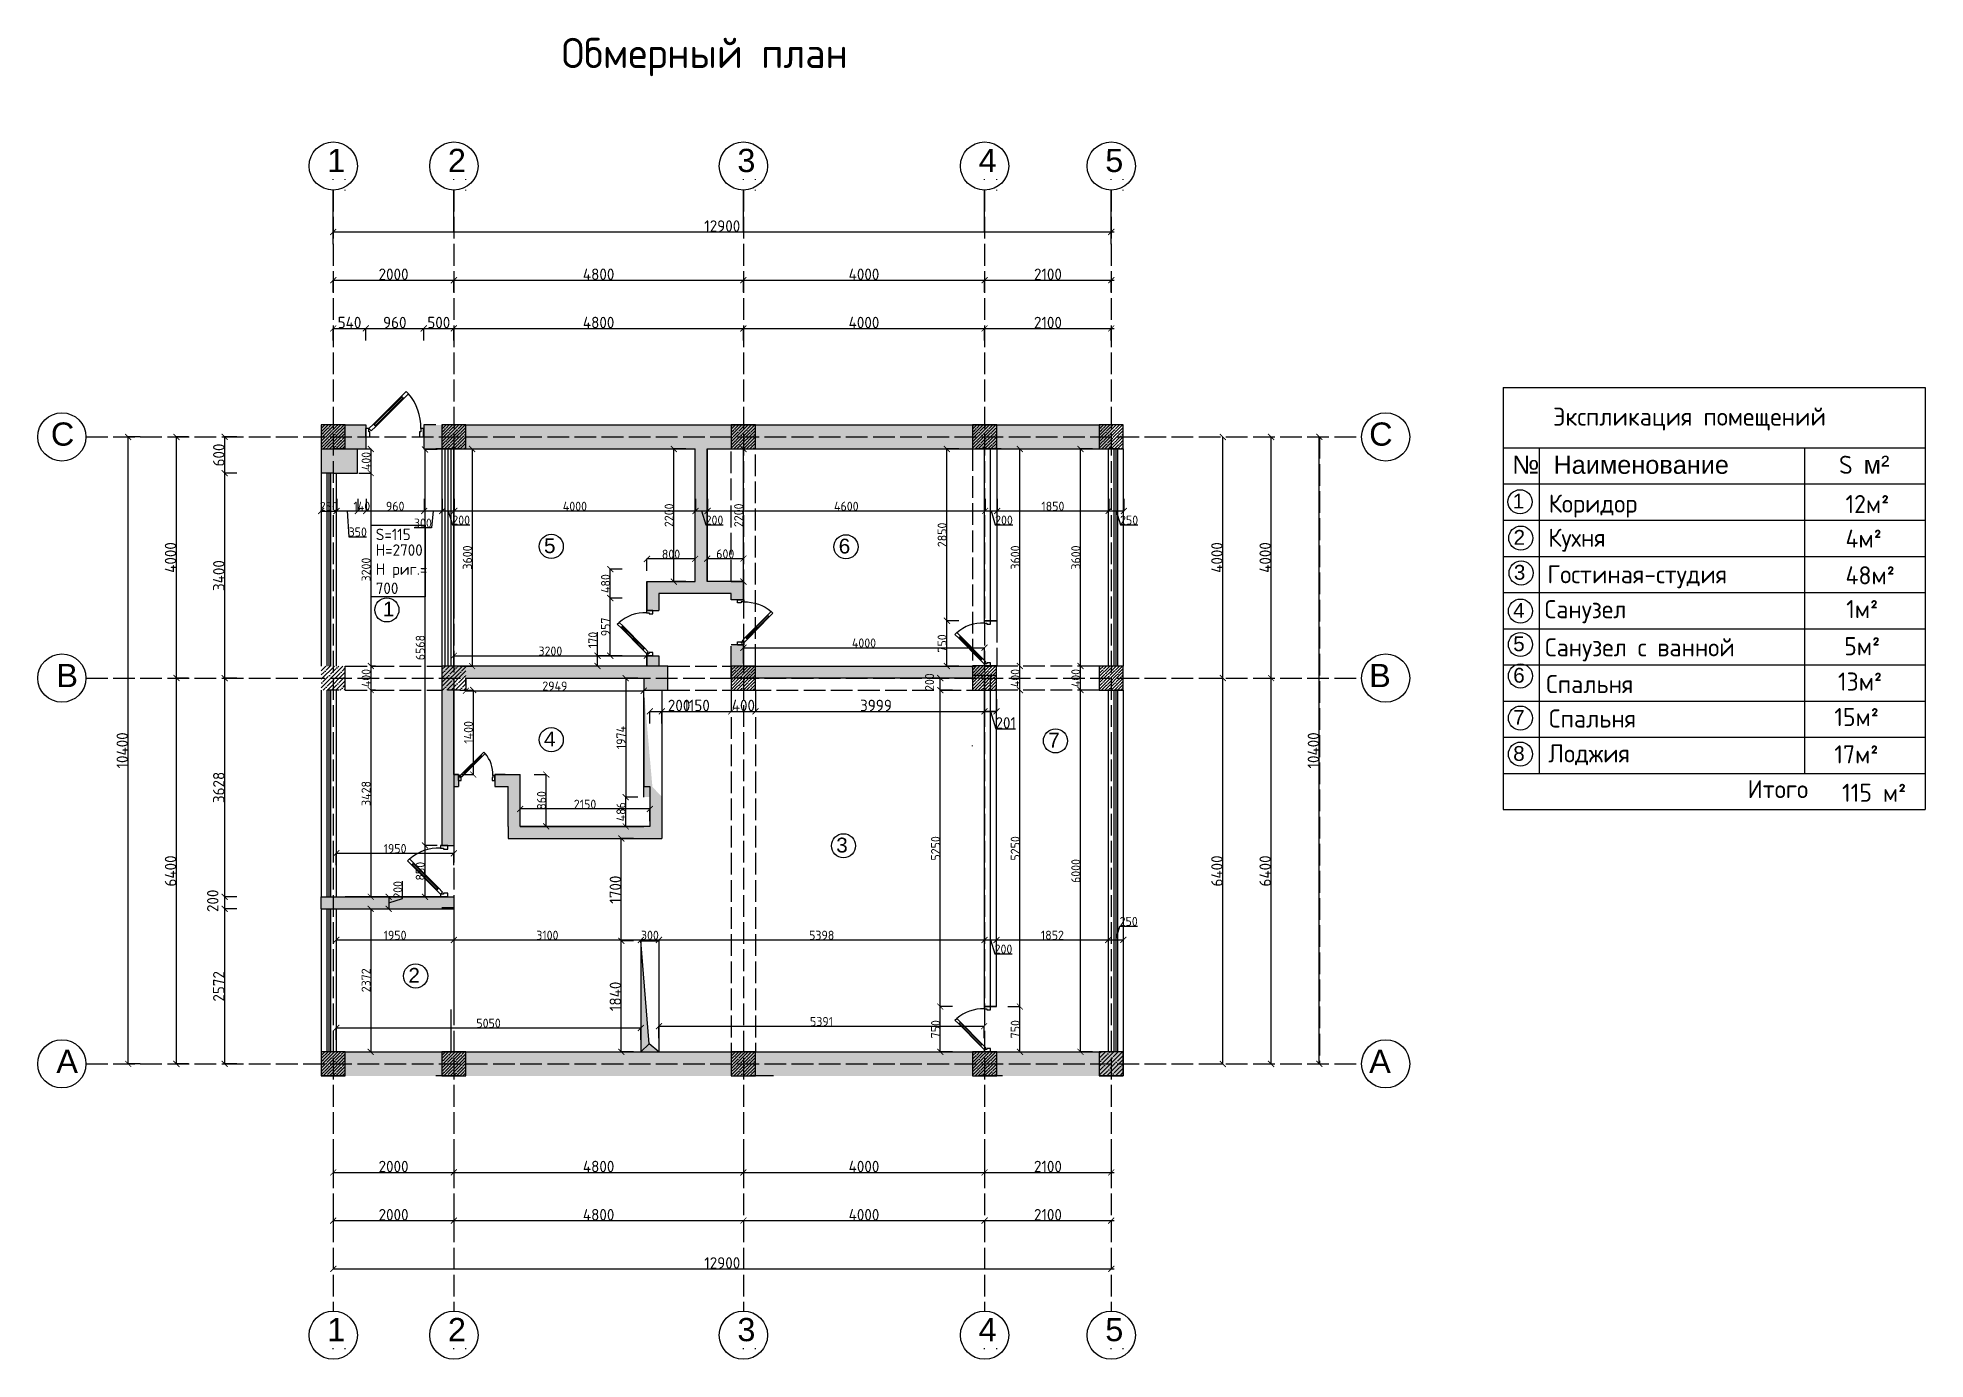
# Model space of a CAD drawing. Header units: millimetres. Extents: x -79936 to 190348, y -17907 to 78730.
# Drawn here: x 103462 to 134759, y 56808 to 78730 of the extents above; entities that cross this region are included whole.
import ezdxf

# ---------------------------------------------------------------- set-up
doc = ezdxf.new("R2010")
doc.units = ezdxf.units.MM
doc.linetypes.add('ACAD_ISO02W100', pattern=[15, 12, -3])
for name, color, linetype in [('0_Rəng_Yaşıllıqlar', 7, 'Continuous'), ('Plan 1', 7, 'Continuous'), ('Plan 2', 7, 'Continuous')]:
    doc.layers.add(name, color=color, linetype=linetype)
doc.styles.add('gost', font='GOST Common.ttf')
doc.styles.get("Standard").update_dxf_attribs({"font": 'arial.ttf'})
doc.dimstyles.new('GOST', dxfattribs={"dimtxt": 190, "dimasz": 100, "dimexe": 0.18, "dimexo": 0.06, "dimgap": 3, "dimtad": 1, "dimdec": 0, "dimzin": 0, "dimdsep": 46, "dimtxsty": 'gost', "dimblk": 'ARCHTICK', "dimcen": 0.09, "dimclrt": 256, "dimadec": 0, "dimazin": 0, "dimtfac": 1, "dimtdec": 0, "dimtofl": 0, "dimtmove": 0, "dimatfit": 3, "dimldrblk": 'ARCHTICK', "dimfxl": 200, "dimfxlon": 1, "dimtolj": 1, "dimtzin": 0, "dimarcsym": 0})
pattern_1 = [(45, (55688.29, 48707.08), (-70.71068, 70.71068), []), (45, (55759, 48707.08), (-70.71068, 70.71068), [125, -25, 0, -25])]

msp = doc.modelspace()

# ---------------------------------------------------------------- texts
at = {"color": 18, "true_color": 0x000000, "char_height": 300, "attachment_point": 1, "style": 'gost'}
for s, heights, insert in [('Коридор ', [0], (128514.873, 71152.655)), (' 12м²', [0], (133254.107, 71144.223)), ('Кухня ', [727.184], (128508.064, 70586.554)), (' 4м²', [0], (133254.107, 70572.042)), ('\\pt3900;Гостиная-студия ', [727.184], (128493.083, 69979.64)), (' 48м²', [0], (133254.107, 69962.508)), ('Санузел ', [0], (128448.552, 69399.95)), ('Санузел с ванной ', [0], (128454.888, 68768.099)), ('\\pt2400;Спальня ', [0], (128473.406, 68158.527)), ('Спальня ', [0], (128519.474, 67586.907)), ('Лоджия  ', [0], (128508.418, 67008.485))]:
    msp.add_mtext_dynamic_manual_height_columns(s, width=7892.75628, gutter_width=0.28, heights=heights, dxfattribs=dict(at, insert=insert))
at = {"color": 10, "char_height": 190, "attachment_point": 1, "style": 'gost'}
for s, width, insert in [('S=115', 515.62381, (109066.046, 70585.753)), ('H=2700\\PH риг.=\\P700', 1908.45738, (109066.046, 70326.016))]:
    msp.add_mtext_dynamic_manual_height_columns(s, width=width, gutter_width=1, heights=[0], dxfattribs=dict(at, insert=insert))
at = {"char_height": 300, "attachment_point": 1, "style": 'gost'}
for s, insert, width in [('1м²', (133447.822, 69402.15), 638.59482), ('5м²', (133415.573, 68786.438), 668.24693), ('13м²', (133311.698, 68199.636), 883.3322), ('15м²', (133251.105, 67611.197), 883.3322), ('17м²', (133251.105, 66991.895), 883.3322)]:
    msp.add_mtext(s, dxfattribs=dict(at, insert=insert, width=width))
at = {"layer": 'Plan 1', "char_height": 384.875, "attachment_point": 1}
for s, insert in [('1', (108262.713, 76886.623)), ('2', (110262.713, 76886.803)), ('3', (115062.503, 76886.803)), ('4', (119062.503, 76886.803)), ('5', (121162.503, 76886.803)), ('1', (108262.713, 57492.88)), ('2', (110262.713, 57493.06)), ('3', (115062.503, 57493.06)), ('4', (119062.503, 57493.06)), ('5', (121162.503, 57493.06))]:
    msp.add_mtext_dynamic_manual_height_columns(s, width=384.87481, gutter_width=0.55, heights=[0], dxfattribs=dict(at, insert=insert))
at = {"layer": 'Plan 1', "style": 'gost'}
for s, width, gutter_width, insert, char_height, attachment_point in [('{\\fArial|b0|i0|c0|p34;C}', 384.87481, 0.55, (103679.513, 71957.68), 384.87481, 7), ('{\\fArial|b0|i0|c0|p34;C}', 384.87481, 0.55, (125538.246, 71957.68), 384.87481, 7), ('{\\fArial|b0|i0|c0|p34;B}', 384.87481, 0.55, (103770.78, 67957.68), 384.87481, 7), ('{\\fArial|b0|i0|c0|p34;B}', 384.87481, 0.55, (125538.246, 67957.68), 384.87481, 7), ('Итого', 5851.90959, 1, (131813.395, 66415.735), 300, 1), ('{\\fArial|b0|i0|c238|p34;A}', 384.87481, 0.55, (103770.78, 61557.68), 384.87481, 7), ('{\\fArial|b0|i0|c238|p34;A}', 384.87481, 0.55, (125538.246, 61557.68), 384.87481, 7)]:
    msp.add_mtext_dynamic_manual_height_columns(s, width=width, gutter_width=gutter_width, heights=[0], dxfattribs=dict(at, insert=insert, char_height=char_height, attachment_point=attachment_point))
at = {"layer": 'Plan 2', "attachment_point": 1, "style": 'gost'}
for s, width, insert, char_height in [('Обмерный план', 5851.90959, (112148.535, 78726.465), 500), ('Экспликация помещений', 5851.90959, (128587.936, 72595.123), 300), ('115{\\fGOST Common|b0|i0|c238|p34; }м²', 1318.84125, (133379.883, 66355.507), 300)]:
    msp.add_mtext_dynamic_manual_height_columns(s, width=width, gutter_width=1, heights=[0], dxfattribs=dict(at, insert=insert, char_height=char_height))
at = {"layer": 'Plan 2', "attachment_point": 1}
for s, width, gutter_width, insert, char_height in [('№', 5851.90959, 1, (127909.619, 71797.889), 300), ('Наименование', 5851.90959, 1, (128594.195, 71795.977), 300), ('{\\fGOST Common|b0|i0|c238|p34;S }м²', 843.31157, 1, (133328.823, 71795.977), 300), ('1', 245.41227, 0.818, (127919.586, 71166.181), 245.412), ('5', 245.41227, 0.818, (111856.375, 70426.446), 245.412), ('6', 245.41227, 0.818, (116742.636, 70419.659), 245.412), ('2', 245.41227, 0.818, (127932.063, 70564.382), 245.412), ('3', 245.41227, 0.818, (127937.684, 69985.054), 245.412), ('1', 245.41227, 0.818, (109184.383, 69375.671), 245.412), ('4', 245.41227, 0.818, (127926.556, 69353.184), 245.412), ('5', 245.41227, 0.818, (127926.556, 68798.905), 245.412), ('6', 245.41227, 0.818, (127926.556, 68277.231), 245.412), ('7', 245.41227, 0.818, (127926.556, 67578.224), 245.412), ('4', 245.41227, 0.818, (111856.375, 67219.547), 245.412), ('7', 245.41227, 0.818, (120216.654, 67200.014), 245.412), ('8', 245.41227, 0.818, (127926.556, 66980.336), 245.412), ('3', 245.41227, 0.818, (116701.952, 65460.535), 245.412), ('2', 245.41227, 0.818, (109607.495, 63300.181), 245.412)]:
    msp.add_mtext_dynamic_manual_height_columns(s, width=width, gutter_width=gutter_width, heights=[0], dxfattribs=dict(at, insert=insert, char_height=char_height))

# ---------------------------------------------------------------- blocks, each defined once
blk = doc.blocks.new('A$C3C032968')
for p, q in [((0, 0), (0, 100)), ((0, 100), (0, 0)), ((700, 0), (700, 100)), ((700, 0), (700, 100))]:
    blk.add_line(p, q)
for points in [[(120, 128), (461, 466), (433, 494), (92, 156)], [(113, 135), (454, 473), (440, 487), (99, 149)], [(517, 522), (461, 466), (433, 494), (489, 551)], [(35, 100), (0, 100), (0, 0), (50, 0), (50, 50), (50, 60), (35, 60)], [(63, 72), (120, 128), (92, 156), (35, 100)], [(665, 100), (665, 60), (650, 60), (650, 50), (650, 0), (700, 0), (700, 100)]]:
    blk.add_lwpolyline(points, close=True)
blk.add_arc((72, 129), 593, 357.2313, 41.4937)
blk = doc.blocks.new('_ArchTick')
at = {"color": 0, "linetype": 'ByBlock', "const_width": 0.15}
blk.add_lwpolyline([(-0.5, -0.5), (0.5, 0.5)], dxfattribs=at)
blk = doc.blocks.new('*D266')
at = {"color": 0, "lineweight": -2, "transparency": 16777216}
for p, q in [((108362, 73708), (108362, 73908)), ((108362, 73908), (108902, 73908)), ((108902, 73708), (108902, 73908))]:
    blk.add_line(p, q, dxfattribs=at)
at = {"layer": 'Defpoints', "color": 0, "lineweight": 40, "transparency": 16777216}
for p in [(108902, 73908), (108362, 72108), (108902, 72177)]:
    blk.add_point(p, dxfattribs=at)
at = {"color": 0, "lineweight": -2, "transparency": 16777216, "xscale": 100, "yscale": 100, "zscale": 100, "rotation": 180}
blk.add_blockref('_ArchTick', (108362, 73908), dxfattribs=at)
at = {"color": 0, "lineweight": -2, "transparency": 16777216, "xscale": 100, "yscale": 100, "zscale": 100}
blk.add_blockref('_ArchTick', (108902, 73908), dxfattribs=at)
at = {"transparency": 16777216, "insert": (108632, 74006), "char_height": 190, "attachment_point": 5, "style": 'gost'}
blk.add_mtext('\\A1;540', dxfattribs=at)
blk = doc.blocks.new('*D267')
at = {"color": 0, "lineweight": -2, "transparency": 16777216}
for p, q in [((108902, 73708), (108902, 73908)), ((108902, 73908), (109862, 73908)), ((109862, 73708), (109862, 73908))]:
    blk.add_line(p, q, dxfattribs=at)
at = {"layer": 'Defpoints', "color": 0, "lineweight": 40, "transparency": 16777216}
for p in [(109862, 73908), (109862, 72308), (108902, 72177)]:
    blk.add_point(p, dxfattribs=at)
at = {"color": 0, "lineweight": -2, "transparency": 16777216, "xscale": 100, "yscale": 100, "zscale": 100, "rotation": 180}
blk.add_blockref('_ArchTick', (108902, 73908), dxfattribs=at)
at = {"color": 0, "lineweight": -2, "transparency": 16777216, "xscale": 100, "yscale": 100, "zscale": 100}
blk.add_blockref('_ArchTick', (109862, 73908), dxfattribs=at)
at = {"transparency": 16777216, "insert": (109382, 74006), "char_height": 190, "attachment_point": 5, "style": 'gost'}
blk.add_mtext('\\A1;960', dxfattribs=at)
blk = doc.blocks.new('*D268')
at = {"color": 0, "lineweight": -2, "transparency": 16777216}
for p, q in [((109862, 73708), (109862, 73908)), ((109862, 73908), (110362, 73908)), ((110362, 73708), (110362, 73908))]:
    blk.add_line(p, q, dxfattribs=at)
at = {"layer": 'Defpoints', "color": 0, "lineweight": 40, "transparency": 16777216}
for p in [(110362, 73908), (109862, 72308), (110362, 72108)]:
    blk.add_point(p, dxfattribs=at)
at = {"color": 0, "lineweight": -2, "transparency": 16777216, "xscale": 100, "yscale": 100, "zscale": 100, "rotation": 180}
blk.add_blockref('_ArchTick', (109862, 73908), dxfattribs=at)
at = {"color": 0, "lineweight": -2, "transparency": 16777216, "xscale": 100, "yscale": 100, "zscale": 100}
blk.add_blockref('_ArchTick', (110362, 73908), dxfattribs=at)
at = {"transparency": 16777216, "insert": (110112, 74006), "char_height": 190, "attachment_point": 5, "style": 'gost'}
blk.add_mtext('\\A1;500', dxfattribs=at)
blk = doc.blocks.new('*D269')
at = {"color": 0, "lineweight": -2, "transparency": 16777216}
for p, q in [((110362, 73708), (110362, 73908)), ((110362, 73908), (115162, 73908)), ((115162, 73708), (115162, 73908))]:
    blk.add_line(p, q, dxfattribs=at)
at = {"layer": 'Defpoints', "color": 0, "lineweight": 40, "transparency": 16777216}
for p in [(115162, 73908), (110362, 72108), (115162, 72108)]:
    blk.add_point(p, dxfattribs=at)
at = {"color": 0, "lineweight": -2, "transparency": 16777216, "xscale": 100, "yscale": 100, "zscale": 100, "rotation": 180}
blk.add_blockref('_ArchTick', (110362, 73908), dxfattribs=at)
at = {"color": 0, "lineweight": -2, "transparency": 16777216, "xscale": 100, "yscale": 100, "zscale": 100}
blk.add_blockref('_ArchTick', (115162, 73908), dxfattribs=at)
at = {"transparency": 16777216, "insert": (112762, 74006), "char_height": 190, "attachment_point": 5, "style": 'gost'}
blk.add_mtext('\\A1;4800', dxfattribs=at)
blk = doc.blocks.new('*D270')
at = {"color": 0, "lineweight": -2, "transparency": 16777216}
for p, q in [((115162, 73708), (115162, 73908)), ((115162, 73908), (119162, 73908)), ((119162, 73708), (119162, 73908))]:
    blk.add_line(p, q, dxfattribs=at)
at = {"layer": 'Defpoints', "color": 0, "lineweight": 40, "transparency": 16777216}
for p in [(119162, 73908), (115162, 72108), (119162, 72108)]:
    blk.add_point(p, dxfattribs=at)
at = {"color": 0, "lineweight": -2, "transparency": 16777216, "xscale": 100, "yscale": 100, "zscale": 100, "rotation": 180}
blk.add_blockref('_ArchTick', (115162, 73908), dxfattribs=at)
at = {"color": 0, "lineweight": -2, "transparency": 16777216, "xscale": 100, "yscale": 100, "zscale": 100}
blk.add_blockref('_ArchTick', (119162, 73908), dxfattribs=at)
at = {"transparency": 16777216, "insert": (117162, 74006), "char_height": 190, "attachment_point": 5, "style": 'gost'}
blk.add_mtext('\\A1;4000', dxfattribs=at)
blk = doc.blocks.new('*D271')
at = {"color": 0, "lineweight": -2, "transparency": 16777216}
for p, q in [((119162, 73708), (119162, 73908)), ((119162, 73908), (121262, 73908)), ((121262, 73708), (121262, 73908))]:
    blk.add_line(p, q, dxfattribs=at)
at = {"layer": 'Defpoints', "color": 0, "lineweight": 40, "transparency": 16777216}
for p in [(121262, 73908), (119162, 72108), (121262, 72108)]:
    blk.add_point(p, dxfattribs=at)
at = {"color": 0, "lineweight": -2, "transparency": 16777216, "xscale": 100, "yscale": 100, "zscale": 100, "rotation": 180}
blk.add_blockref('_ArchTick', (119162, 73908), dxfattribs=at)
at = {"color": 0, "lineweight": -2, "transparency": 16777216, "xscale": 100, "yscale": 100, "zscale": 100}
blk.add_blockref('_ArchTick', (121262, 73908), dxfattribs=at)
at = {"transparency": 16777216, "insert": (120212, 74006), "char_height": 190, "attachment_point": 5, "style": 'gost'}
blk.add_mtext('\\A1;2100', dxfattribs=at)
blk = doc.blocks.new('*D228')
at = {"color": 0, "lineweight": -2, "transparency": 16777216}
for p, q in [((108362, 74508), (108362, 74708)), ((108362, 74708), (110362, 74708)), ((110362, 74508), (110362, 74708))]:
    blk.add_line(p, q, dxfattribs=at)
at = {"layer": 'Defpoints', "color": 0, "lineweight": 40, "transparency": 16777216}
for p in [(110362, 74708), (108362, 72108), (110362, 72108)]:
    blk.add_point(p, dxfattribs=at)
at = {"color": 0, "lineweight": -2, "transparency": 16777216, "xscale": 100, "yscale": 100, "zscale": 100, "rotation": 180}
blk.add_blockref('_ArchTick', (108362, 74708), dxfattribs=at)
at = {"color": 0, "lineweight": -2, "transparency": 16777216, "xscale": 100, "yscale": 100, "zscale": 100}
blk.add_blockref('_ArchTick', (110362, 74708), dxfattribs=at)
at = {"transparency": 16777216, "insert": (109362, 74806), "char_height": 190, "attachment_point": 5, "style": 'gost'}
blk.add_mtext('\\A1;2000', dxfattribs=at)
blk = doc.blocks.new('*D229')
at = {"color": 0, "lineweight": -2, "transparency": 16777216}
for p, q in [((110362, 74508), (110362, 74708)), ((110362, 74708), (115162, 74708)), ((115162, 74508), (115162, 74708))]:
    blk.add_line(p, q, dxfattribs=at)
at = {"layer": 'Defpoints', "color": 0, "lineweight": 40, "transparency": 16777216}
for p in [(115162, 74708), (110362, 72108), (115162, 72108)]:
    blk.add_point(p, dxfattribs=at)
at = {"color": 0, "lineweight": -2, "transparency": 16777216, "xscale": 100, "yscale": 100, "zscale": 100, "rotation": 180}
blk.add_blockref('_ArchTick', (110362, 74708), dxfattribs=at)
at = {"color": 0, "lineweight": -2, "transparency": 16777216, "xscale": 100, "yscale": 100, "zscale": 100}
blk.add_blockref('_ArchTick', (115162, 74708), dxfattribs=at)
at = {"transparency": 16777216, "insert": (112762, 74806), "char_height": 190, "attachment_point": 5, "style": 'gost'}
blk.add_mtext('\\A1;4800', dxfattribs=at)
blk = doc.blocks.new('*D230')
at = {"color": 0, "lineweight": -2, "transparency": 16777216}
for p, q in [((115162, 74508), (115162, 74708)), ((115162, 74708), (119162, 74708)), ((119162, 74508), (119162, 74708))]:
    blk.add_line(p, q, dxfattribs=at)
at = {"layer": 'Defpoints', "color": 0, "lineweight": 40, "transparency": 16777216}
for p in [(119162, 74708), (115162, 72108), (119162, 72108)]:
    blk.add_point(p, dxfattribs=at)
at = {"color": 0, "lineweight": -2, "transparency": 16777216, "xscale": 100, "yscale": 100, "zscale": 100, "rotation": 180}
blk.add_blockref('_ArchTick', (115162, 74708), dxfattribs=at)
at = {"color": 0, "lineweight": -2, "transparency": 16777216, "xscale": 100, "yscale": 100, "zscale": 100}
blk.add_blockref('_ArchTick', (119162, 74708), dxfattribs=at)
at = {"transparency": 16777216, "insert": (117162, 74806), "char_height": 190, "attachment_point": 5, "style": 'gost'}
blk.add_mtext('\\A1;4000', dxfattribs=at)
blk = doc.blocks.new('*D231')
at = {"color": 0, "lineweight": -2, "transparency": 16777216}
for p, q in [((119162, 74508), (119162, 74708)), ((119162, 74708), (121262, 74708)), ((121262, 74508), (121262, 74708))]:
    blk.add_line(p, q, dxfattribs=at)
at = {"layer": 'Defpoints', "color": 0, "lineweight": 40, "transparency": 16777216}
for p in [(121262, 74708), (119162, 72108), (121262, 72108)]:
    blk.add_point(p, dxfattribs=at)
at = {"color": 0, "lineweight": -2, "transparency": 16777216, "xscale": 100, "yscale": 100, "zscale": 100, "rotation": 180}
blk.add_blockref('_ArchTick', (119162, 74708), dxfattribs=at)
at = {"color": 0, "lineweight": -2, "transparency": 16777216, "xscale": 100, "yscale": 100, "zscale": 100}
blk.add_blockref('_ArchTick', (121262, 74708), dxfattribs=at)
at = {"transparency": 16777216, "insert": (120212, 74806), "char_height": 190, "attachment_point": 5, "style": 'gost'}
blk.add_mtext('\\A1;2100', dxfattribs=at)
blk = doc.blocks.new('*D232')
at = {"color": 0, "lineweight": -2, "transparency": 16777216}
for p, q in [((108362, 75308), (108362, 75508)), ((108362, 75508), (121262, 75508)), ((121262, 75308), (121262, 75508))]:
    blk.add_line(p, q, dxfattribs=at)
at = {"layer": 'Defpoints', "color": 0, "lineweight": 40, "transparency": 16777216}
for p in [(121262, 75508), (108362, 72108), (121262, 72108)]:
    blk.add_point(p, dxfattribs=at)
at = {"color": 0, "lineweight": -2, "transparency": 16777216, "xscale": 100, "yscale": 100, "zscale": 100, "rotation": 180}
blk.add_blockref('_ArchTick', (108362, 75508), dxfattribs=at)
at = {"color": 0, "lineweight": -2, "transparency": 16777216, "xscale": 100, "yscale": 100, "zscale": 100}
blk.add_blockref('_ArchTick', (121262, 75508), dxfattribs=at)
at = {"transparency": 16777216, "insert": (114812, 75606), "char_height": 190, "attachment_point": 5, "style": 'gost'}
blk.add_mtext('\\A1;12900', dxfattribs=at)
blk = doc.blocks.new('*D233')
at = {"color": 0, "lineweight": -2, "transparency": 16777216}
for p, q in [((108784, 71908), (108984, 71908)), ((108984, 71908), (108984, 71508)), ((108784, 71508), (108984, 71508))]:
    blk.add_line(p, q, dxfattribs=at)
at = {"layer": 'Defpoints', "color": 0, "lineweight": 40, "transparency": 16777216}
for p in [(108464, 71908), (108464, 71508), (108984, 71508)]:
    blk.add_point(p, dxfattribs=at)
at = {"color": 0, "lineweight": -2, "transparency": 16777216, "xscale": 100, "yscale": 100, "zscale": 100}
for p, rotation in [((108984, 71908), 90), ((108984, 71508), 270)]:
    blk.add_blockref('_ArchTick', p, dxfattribs=dict(at, rotation=rotation))
at = {"color": 18, "true_color": 0x000000, "transparency": 16777216, "insert": (108906, 71708), "char_height": 150, "attachment_point": 5, "rotation": 90, "style": 'gost'}
blk.add_mtext('\\A1;400', dxfattribs=at)
blk = doc.blocks.new('*D234')
at = {"color": 0, "lineweight": -2, "transparency": 16777216}
for p, q in [((108784, 71508), (108984, 71508)), ((108984, 71508), (108984, 68308)), ((109064, 68308), (108984, 68308))]:
    blk.add_line(p, q, dxfattribs=at)
at = {"layer": 'Defpoints', "color": 0, "lineweight": 40, "transparency": 16777216}
for p in [(108464, 71508), (108984, 68308), (109064, 68308)]:
    blk.add_point(p, dxfattribs=at)
at = {"color": 0, "lineweight": -2, "transparency": 16777216, "xscale": 100, "yscale": 100, "zscale": 100}
for p, rotation in [((108984, 71508), 90), ((108984, 68308), 270)]:
    blk.add_blockref('_ArchTick', p, dxfattribs=dict(at, rotation=rotation))
at = {"color": 18, "true_color": 0x000000, "transparency": 16777216, "insert": (108906, 69908), "char_height": 150, "attachment_point": 5, "rotation": 90, "style": 'gost'}
blk.add_mtext('\\A1;3200', dxfattribs=at)
blk = doc.blocks.new('*D235')
at = {"color": 0, "lineweight": -2, "transparency": 16777216}
for p, q in [((109064, 68308), (108984, 68308)), ((108984, 68308), (108984, 67908)), ((109064, 67908), (108984, 67908))]:
    blk.add_line(p, q, dxfattribs=at)
at = {"layer": 'Defpoints', "color": 0, "lineweight": 40, "transparency": 16777216}
for p in [(109064, 68308), (108984, 67908), (109064, 67908)]:
    blk.add_point(p, dxfattribs=at)
at = {"color": 0, "lineweight": -2, "transparency": 16777216, "xscale": 100, "yscale": 100, "zscale": 100}
for p, rotation in [((108984, 68308), 90), ((108984, 67908), 270)]:
    blk.add_blockref('_ArchTick', p, dxfattribs=dict(at, rotation=rotation))
at = {"color": 18, "true_color": 0x000000, "transparency": 16777216, "insert": (108906, 68108), "char_height": 150, "attachment_point": 5, "rotation": 90, "style": 'gost'}
blk.add_mtext('\\A1;400', dxfattribs=at)
blk = doc.blocks.new('*D236')
at = {"color": 0, "lineweight": -2, "transparency": 16777216}
for p, q in [((109064, 67908), (108984, 67908)), ((108984, 67908), (108984, 64480)), ((108964, 64480), (108984, 64480))]:
    blk.add_line(p, q, dxfattribs=at)
at = {"layer": 'Defpoints', "color": 0, "lineweight": 40, "transparency": 16777216}
for p in [(109064, 67908), (108964, 64480), (108984, 64480)]:
    blk.add_point(p, dxfattribs=at)
at = {"color": 0, "lineweight": -2, "transparency": 16777216, "xscale": 100, "yscale": 100, "zscale": 100}
for p, rotation in [((108984, 67908), 90), ((108984, 64480), 270)]:
    blk.add_blockref('_ArchTick', p, dxfattribs=dict(at, rotation=rotation))
at = {"color": 18, "true_color": 0x000000, "transparency": 16777216, "insert": (108906, 66194), "char_height": 150, "attachment_point": 5, "rotation": 90, "style": 'gost'}
blk.add_mtext('\\A1;3428', dxfattribs=at)
blk = doc.blocks.new('*D272')
at = {"color": 0, "lineweight": -2, "transparency": 16777216}
for p, q in [((109262, 64480), (109282, 64480)), ((109282, 64480), (109282, 64280)), ((109511, 64449), (109511, 64740)), ((109262, 64280), (109282, 64280)), ((109282, 64380), (109511, 64449))]:
    blk.add_line(p, q, dxfattribs=at)
at = {"layer": 'Defpoints', "color": 0, "lineweight": 40, "transparency": 16777216}
for p in [(109262, 64480), (109262, 64280), (109282, 64280)]:
    blk.add_point(p, dxfattribs=at)
at = {"color": 0, "lineweight": -2, "transparency": 16777216, "xscale": 100, "yscale": 100, "zscale": 100}
for p, rotation in [((109282, 64480), 90), ((109282, 64280), 270)]:
    blk.add_blockref('_ArchTick', p, dxfattribs=dict(at, rotation=rotation))
at = {"color": 18, "true_color": 0x000000, "transparency": 16777216, "insert": (109433, 64595), "char_height": 150, "attachment_point": 5, "rotation": 90, "style": 'gost'}
blk.add_mtext('\\A1;200', dxfattribs=at)
blk = doc.blocks.new('*D237')
at = {"color": 0, "lineweight": -2, "transparency": 16777216}
for p, q in [((108964, 64280), (108984, 64280)), ((108984, 64280), (108984, 61908)), ((108884, 61908), (108984, 61908))]:
    blk.add_line(p, q, dxfattribs=at)
at = {"layer": 'Defpoints', "color": 0, "lineweight": 40, "transparency": 16777216}
for p in [(108964, 64280), (108884, 61908), (108984, 61908)]:
    blk.add_point(p, dxfattribs=at)
at = {"color": 0, "lineweight": -2, "transparency": 16777216, "xscale": 100, "yscale": 100, "zscale": 100}
for p, rotation in [((108984, 64280), 90), ((108984, 61908), 270)]:
    blk.add_blockref('_ArchTick', p, dxfattribs=dict(at, rotation=rotation))
at = {"color": 18, "true_color": 0x000000, "transparency": 16777216, "insert": (108906, 63094), "char_height": 150, "attachment_point": 5, "rotation": 90, "style": 'gost'}
blk.add_mtext('\\A1;2372', dxfattribs=at)
blk = doc.blocks.new('*D273')
at = {"color": 0, "lineweight": -2, "transparency": 16777216}
for p, q in [((108162, 71078), (108162, 70878)), ((108412, 71078), (108412, 70878)), ((108162, 70878), (108412, 70878))]:
    blk.add_line(p, q, dxfattribs=at)
at = {"layer": 'Defpoints', "color": 0, "lineweight": 40, "transparency": 16777216}
for p in [(108162, 71508), (108412, 71508), (108412, 70878)]:
    blk.add_point(p, dxfattribs=at)
at = {"color": 0, "lineweight": -2, "transparency": 16777216, "xscale": 100, "yscale": 100, "zscale": 100, "rotation": 180}
blk.add_blockref('_ArchTick', (108162, 70878), dxfattribs=at)
at = {"color": 0, "lineweight": -2, "transparency": 16777216, "xscale": 100, "yscale": 100, "zscale": 100}
blk.add_blockref('_ArchTick', (108412, 70878), dxfattribs=at)
at = {"transparency": 16777216, "insert": (108287, 70956), "char_height": 150, "attachment_point": 5, "style": 'gost'}
blk.add_mtext('\\A1;250', dxfattribs=at)
blk = doc.blocks.new('*D238')
at = {"color": 0, "lineweight": -2, "transparency": 16777216}
for p, q in [((108419, 71080), (108419, 70879)), ((108769, 71080), (108769, 70879)), ((108419, 70880), (108769, 70880)), ((108594, 70880), (108622, 70453)), ((108622, 70453), (108913, 70453))]:
    blk.add_line(p, q, dxfattribs=at)
at = {"layer": 'Defpoints', "color": 0, "lineweight": 40, "transparency": 16777216}
for p in [(108419, 71701), (108769, 71701), (108769, 70880)]:
    blk.add_point(p, dxfattribs=at)
at = {"color": 0, "lineweight": -2, "transparency": 16777216, "xscale": 100, "yscale": 100, "zscale": 100, "rotation": 180}
blk.add_blockref('_ArchTick', (108419, 70880), dxfattribs=at)
at = {"color": 0, "lineweight": -2, "transparency": 16777216, "xscale": 100, "yscale": 100, "zscale": 100}
blk.add_blockref('_ArchTick', (108769, 70880), dxfattribs=at)
at = {"transparency": 16777216, "insert": (108768, 70531), "char_height": 150, "attachment_point": 5, "style": 'gost'}
blk.add_mtext('\\A1;350', dxfattribs=at)
blk = doc.blocks.new('*D239')
at = {"color": 0, "lineweight": -2, "transparency": 16777216}
for p, q in [((108769, 71080), (108769, 70879)), ((108909, 71080), (108909, 70879)), ((108769, 70880), (108909, 70880))]:
    blk.add_line(p, q, dxfattribs=at)
at = {"layer": 'Defpoints', "color": 0, "lineweight": 40, "transparency": 16777216}
for p in [(108909, 72101), (108769, 71701), (108909, 70880)]:
    blk.add_point(p, dxfattribs=at)
at = {"color": 0, "lineweight": -2, "transparency": 16777216, "xscale": 100, "yscale": 100, "zscale": 100, "rotation": 180}
blk.add_blockref('_ArchTick', (108769, 70880), dxfattribs=at)
at = {"color": 0, "lineweight": -2, "transparency": 16777216, "xscale": 100, "yscale": 100, "zscale": 100}
blk.add_blockref('_ArchTick', (108909, 70880), dxfattribs=at)
at = {"transparency": 16777216, "insert": (108836, 70958), "char_height": 150, "attachment_point": 5, "style": 'gost'}
blk.add_mtext('\\A1;140', dxfattribs=at)
blk = doc.blocks.new('*D240')
at = {"color": 0, "lineweight": -2, "transparency": 16777216}
for p, q in [((108909, 71080), (108909, 70879)), ((109869, 71080), (109869, 70879)), ((108909, 70880), (109869, 70880))]:
    blk.add_line(p, q, dxfattribs=at)
at = {"layer": 'Defpoints', "color": 0, "lineweight": 40, "transparency": 16777216}
for p in [(108909, 72101), (109869, 72101), (109869, 70880)]:
    blk.add_point(p, dxfattribs=at)
at = {"color": 0, "lineweight": -2, "transparency": 16777216, "xscale": 100, "yscale": 100, "zscale": 100, "rotation": 180}
blk.add_blockref('_ArchTick', (108909, 70880), dxfattribs=at)
at = {"color": 0, "lineweight": -2, "transparency": 16777216, "xscale": 100, "yscale": 100, "zscale": 100}
blk.add_blockref('_ArchTick', (109869, 70880), dxfattribs=at)
at = {"transparency": 16777216, "insert": (109389, 70958), "char_height": 150, "attachment_point": 5, "style": 'gost'}
blk.add_mtext('\\A1;960', dxfattribs=at)
blk = doc.blocks.new('*D241')
at = {"color": 0, "lineweight": -2, "transparency": 16777216}
for p, q in [((109869, 71080), (109869, 70879)), ((110169, 71080), (110169, 70879)), ((109869, 70880), (110169, 70880)), ((110019, 70880), (109993, 70601)), ((109993, 70601), (109702, 70601))]:
    blk.add_line(p, q, dxfattribs=at)
at = {"layer": 'Defpoints', "color": 0, "lineweight": 40, "transparency": 16777216}
for p in [(109869, 72101), (110169, 72101), (110169, 70880)]:
    blk.add_point(p, dxfattribs=at)
at = {"color": 0, "lineweight": -2, "transparency": 16777216, "xscale": 100, "yscale": 100, "zscale": 100, "rotation": 180}
blk.add_blockref('_ArchTick', (109869, 70880), dxfattribs=at)
at = {"color": 0, "lineweight": -2, "transparency": 16777216, "xscale": 100, "yscale": 100, "zscale": 100}
blk.add_blockref('_ArchTick', (110169, 70880), dxfattribs=at)
at = {"transparency": 16777216, "insert": (109848, 70679), "char_height": 150, "attachment_point": 5, "style": 'gost'}
blk.add_mtext('\\A1;300', dxfattribs=at)
blk = doc.blocks.new('*D242')
at = {"color": 0, "lineweight": -2, "transparency": 16777216}
for p, q in [((110169, 71080), (110169, 70879)), ((110369, 71080), (110369, 70879)), ((110169, 70880), (110369, 70880)), ((110269, 70880), (110338, 70650)), ((110338, 70650), (110629, 70650))]:
    blk.add_line(p, q, dxfattribs=at)
at = {"layer": 'Defpoints', "color": 0, "lineweight": 40, "transparency": 16777216}
for p in [(110169, 72101), (110369, 72101), (110369, 70880)]:
    blk.add_point(p, dxfattribs=at)
at = {"color": 0, "lineweight": -2, "transparency": 16777216, "xscale": 100, "yscale": 100, "zscale": 100, "rotation": 180}
blk.add_blockref('_ArchTick', (110169, 70880), dxfattribs=at)
at = {"color": 0, "lineweight": -2, "transparency": 16777216, "xscale": 100, "yscale": 100, "zscale": 100}
blk.add_blockref('_ArchTick', (110369, 70880), dxfattribs=at)
at = {"transparency": 16777216, "insert": (110483, 70728), "char_height": 150, "attachment_point": 5, "style": 'gost'}
blk.add_mtext('\\A1;200', dxfattribs=at)
blk = doc.blocks.new('*D243')
at = {"color": 0, "lineweight": -2, "transparency": 16777216}
for p, q in [((110369, 71080), (110369, 70879)), ((114369, 71080), (114369, 70879)), ((110369, 70880), (114369, 70880))]:
    blk.add_line(p, q, dxfattribs=at)
at = {"layer": 'Defpoints', "color": 0, "lineweight": 40, "transparency": 16777216}
for p in [(110369, 72101), (114369, 72101), (114369, 70880)]:
    blk.add_point(p, dxfattribs=at)
at = {"color": 0, "lineweight": -2, "transparency": 16777216, "xscale": 100, "yscale": 100, "zscale": 100, "rotation": 180}
blk.add_blockref('_ArchTick', (110369, 70880), dxfattribs=at)
at = {"color": 0, "lineweight": -2, "transparency": 16777216, "xscale": 100, "yscale": 100, "zscale": 100}
blk.add_blockref('_ArchTick', (114369, 70880), dxfattribs=at)
at = {"transparency": 16777216, "insert": (112369, 70958), "char_height": 150, "attachment_point": 5, "style": 'gost'}
blk.add_mtext('\\A1;4000', dxfattribs=at)
blk = doc.blocks.new('*D244')
at = {"color": 0, "lineweight": -2, "transparency": 16777216}
for p, q in [((114369, 71080), (114369, 70879)), ((114569, 71080), (114569, 70879)), ((114369, 70880), (114569, 70880)), ((114469, 70880), (114538, 70650)), ((114538, 70650), (114829, 70650))]:
    blk.add_line(p, q, dxfattribs=at)
at = {"layer": 'Defpoints', "color": 0, "lineweight": 40, "transparency": 16777216}
for p in [(114369, 72101), (114569, 72101), (114569, 70880)]:
    blk.add_point(p, dxfattribs=at)
at = {"color": 0, "lineweight": -2, "transparency": 16777216, "xscale": 100, "yscale": 100, "zscale": 100, "rotation": 180}
blk.add_blockref('_ArchTick', (114369, 70880), dxfattribs=at)
at = {"color": 0, "lineweight": -2, "transparency": 16777216, "xscale": 100, "yscale": 100, "zscale": 100}
blk.add_blockref('_ArchTick', (114569, 70880), dxfattribs=at)
at = {"transparency": 16777216, "insert": (114683, 70728), "char_height": 150, "attachment_point": 5, "style": 'gost'}
blk.add_mtext('\\A1;200', dxfattribs=at)
blk = doc.blocks.new('*D245')
at = {"color": 0, "lineweight": -2, "transparency": 16777216}
for p, q in [((114569, 71080), (114569, 70879)), ((119169, 71080), (119169, 70879)), ((114569, 70880), (119169, 70880))]:
    blk.add_line(p, q, dxfattribs=at)
at = {"layer": 'Defpoints', "color": 0, "lineweight": 40, "transparency": 16777216}
for p in [(114569, 72101), (119169, 72101), (119169, 70880)]:
    blk.add_point(p, dxfattribs=at)
at = {"color": 0, "lineweight": -2, "transparency": 16777216, "xscale": 100, "yscale": 100, "zscale": 100, "rotation": 180}
blk.add_blockref('_ArchTick', (114569, 70880), dxfattribs=at)
at = {"color": 0, "lineweight": -2, "transparency": 16777216, "xscale": 100, "yscale": 100, "zscale": 100}
blk.add_blockref('_ArchTick', (119169, 70880), dxfattribs=at)
at = {"transparency": 16777216, "insert": (116869, 70958), "char_height": 150, "attachment_point": 5, "style": 'gost'}
blk.add_mtext('\\A1;4600', dxfattribs=at)
blk = doc.blocks.new('*D246')
at = {"color": 0, "lineweight": -2, "transparency": 16777216}
for p, q in [((119169, 71080), (119169, 70879)), ((119369, 71080), (119369, 70879)), ((119169, 70880), (119369, 70880)), ((119269, 70880), (119338, 70650)), ((119338, 70650), (119629, 70650))]:
    blk.add_line(p, q, dxfattribs=at)
at = {"layer": 'Defpoints', "color": 0, "lineweight": 40, "transparency": 16777216}
for p in [(119169, 72101), (119369, 72101), (119369, 70880)]:
    blk.add_point(p, dxfattribs=at)
at = {"color": 0, "lineweight": -2, "transparency": 16777216, "xscale": 100, "yscale": 100, "zscale": 100, "rotation": 180}
blk.add_blockref('_ArchTick', (119169, 70880), dxfattribs=at)
at = {"color": 0, "lineweight": -2, "transparency": 16777216, "xscale": 100, "yscale": 100, "zscale": 100}
blk.add_blockref('_ArchTick', (119369, 70880), dxfattribs=at)
at = {"transparency": 16777216, "insert": (119483, 70728), "char_height": 150, "attachment_point": 5, "style": 'gost'}
blk.add_mtext('\\A1;200', dxfattribs=at)
blk = doc.blocks.new('*D247')
at = {"color": 0, "lineweight": -2, "transparency": 16777216}
for p, q in [((119369, 71080), (119369, 70879)), ((121219, 71080), (121219, 70879)), ((119369, 70880), (121219, 70880))]:
    blk.add_line(p, q, dxfattribs=at)
at = {"layer": 'Defpoints', "color": 0, "lineweight": 40, "transparency": 16777216}
for p in [(119369, 72101), (121219, 72101), (121219, 70880)]:
    blk.add_point(p, dxfattribs=at)
at = {"color": 0, "lineweight": -2, "transparency": 16777216, "xscale": 100, "yscale": 100, "zscale": 100, "rotation": 180}
blk.add_blockref('_ArchTick', (119369, 70880), dxfattribs=at)
at = {"color": 0, "lineweight": -2, "transparency": 16777216, "xscale": 100, "yscale": 100, "zscale": 100}
blk.add_blockref('_ArchTick', (121219, 70880), dxfattribs=at)
at = {"transparency": 16777216, "insert": (120294, 70958), "char_height": 150, "attachment_point": 5, "style": 'gost'}
blk.add_mtext('\\A1;1850', dxfattribs=at)
blk = doc.blocks.new('*D248')
at = {"color": 0, "lineweight": -2, "transparency": 16777216}
for p, q in [((121219, 71080), (121219, 70879)), ((121469, 71080), (121469, 70879)), ((121219, 70880), (121469, 70880)), ((121344, 70880), (121413, 70650)), ((121413, 70650), (121704, 70650))]:
    blk.add_line(p, q, dxfattribs=at)
at = {"layer": 'Defpoints', "color": 0, "lineweight": 40, "transparency": 16777216}
for p in [(121219, 72101), (121469, 72101), (121469, 70880)]:
    blk.add_point(p, dxfattribs=at)
at = {"color": 0, "lineweight": -2, "transparency": 16777216, "xscale": 100, "yscale": 100, "zscale": 100, "rotation": 180}
blk.add_blockref('_ArchTick', (121219, 70880), dxfattribs=at)
at = {"color": 0, "lineweight": -2, "transparency": 16777216, "xscale": 100, "yscale": 100, "zscale": 100}
blk.add_blockref('_ArchTick', (121469, 70880), dxfattribs=at)
at = {"transparency": 16777216, "insert": (121558, 70728), "char_height": 150, "attachment_point": 5, "style": 'gost'}
blk.add_mtext('\\A1;250', dxfattribs=at)
blk = doc.blocks.new('*D274')
at = {"color": 0, "lineweight": -2, "transparency": 16777216}
for p, q in [((110083, 71898), (109883, 71898)), ((109883, 71898), (109883, 65330)), ((110083, 65330), (109883, 65330))]:
    blk.add_line(p, q, dxfattribs=at)
at = {"layer": 'Defpoints', "color": 0, "lineweight": 40, "transparency": 16777216}
for p in [(110183, 71898), (109883, 65330), (110162, 65330)]:
    blk.add_point(p, dxfattribs=at)
at = {"color": 0, "lineweight": -2, "transparency": 16777216, "xscale": 100, "yscale": 100, "zscale": 100}
for p, rotation in [((109883, 71898), 90), ((109883, 65330), 270)]:
    blk.add_blockref('_ArchTick', p, dxfattribs=dict(at, rotation=rotation))
at = {"color": 18, "true_color": 0x000000, "transparency": 16777216, "insert": (109805, 68614), "char_height": 150, "attachment_point": 5, "rotation": 90, "style": 'gost'}
blk.add_mtext('\\A1;6568', dxfattribs=at)
blk = doc.blocks.new('*D275')
at = {"color": 0, "lineweight": -2, "transparency": 16777216}
for p, q in [((110083, 65330), (109883, 65330)), ((109883, 65330), (109883, 64480)), ((110083, 64480), (109883, 64480))]:
    blk.add_line(p, q, dxfattribs=at)
at = {"layer": 'Defpoints', "color": 0, "lineweight": 40, "transparency": 16777216}
for p in [(110162, 65330), (109883, 64480), (110362, 64480)]:
    blk.add_point(p, dxfattribs=at)
at = {"color": 0, "lineweight": -2, "transparency": 16777216, "xscale": 100, "yscale": 100, "zscale": 100}
for p, rotation in [((109883, 65330), 90), ((109883, 64480), 270)]:
    blk.add_blockref('_ArchTick', p, dxfattribs=dict(at, rotation=rotation))
at = {"color": 18, "true_color": 0x000000, "transparency": 16777216, "insert": (109805, 64905), "char_height": 150, "attachment_point": 5, "rotation": 90, "style": 'gost'}
blk.add_mtext('\\A1;850', dxfattribs=at)
blk = doc.blocks.new('*D276')
at = {"color": 0, "lineweight": -2, "transparency": 16777216}
for p, q in [((108412, 65002), (108412, 65202)), ((108412, 65202), (110362, 65202)), ((110362, 65002), (110362, 65202))]:
    blk.add_line(p, q, dxfattribs=at)
at = {"layer": 'Defpoints', "color": 0, "lineweight": 40, "transparency": 16777216}
for p in [(110362, 65202), (108412, 64480), (110362, 64480)]:
    blk.add_point(p, dxfattribs=at)
at = {"color": 0, "lineweight": -2, "transparency": 16777216, "xscale": 100, "yscale": 100, "zscale": 100, "rotation": 180}
blk.add_blockref('_ArchTick', (108412, 65202), dxfattribs=at)
at = {"color": 0, "lineweight": -2, "transparency": 16777216, "xscale": 100, "yscale": 100, "zscale": 100}
blk.add_blockref('_ArchTick', (110362, 65202), dxfattribs=at)
at = {"color": 18, "true_color": 0x000000, "transparency": 16777216, "insert": (109387, 65280), "char_height": 150, "attachment_point": 5, "style": 'gost'}
blk.add_mtext('\\A1;1950', dxfattribs=at)
blk = doc.blocks.new('*D277')
at = {"color": 0, "lineweight": -2, "transparency": 16777216}
for p, q in [((113411, 66134), (113211, 66134)), ((113211, 65648), (113211, 66134)), ((113411, 65648), (113211, 65648))]:
    blk.add_line(p, q, dxfattribs=at)
at = {"layer": 'Defpoints', "color": 0, "lineweight": 40, "transparency": 16777216}
for p in [(113211, 66134), (113512, 66134), (113612, 65648)]:
    blk.add_point(p, dxfattribs=at)
at = {"color": 0, "lineweight": -2, "transparency": 16777216, "xscale": 100, "yscale": 100, "zscale": 100}
for p, rotation in [((113211, 66134), 90), ((113211, 65648), 270)]:
    blk.add_blockref('_ArchTick', p, dxfattribs=dict(at, rotation=rotation))
at = {"transparency": 16777216, "insert": (113133, 65891), "char_height": 150, "attachment_point": 5, "rotation": 90, "style": 'gost'}
blk.add_mtext('\\A1;486', dxfattribs=at)
blk = doc.blocks.new('*D249')
at = {"color": 0, "lineweight": -2, "transparency": 16777216}
for p, q in [((114209, 71908), (114009, 71908)), ((114009, 69708), (114009, 71908)), ((114209, 69708), (114009, 69708))]:
    blk.add_line(p, q, dxfattribs=at)
at = {"layer": 'Defpoints', "color": 0, "lineweight": 40, "transparency": 16777216}
for p in [(114009, 71908), (114362, 71908), (114362, 69708)]:
    blk.add_point(p, dxfattribs=at)
at = {"color": 0, "lineweight": -2, "transparency": 16777216, "xscale": 100, "yscale": 100, "zscale": 100}
for p, rotation in [((114009, 71908), 90), ((114009, 69708), 270)]:
    blk.add_blockref('_ArchTick', p, dxfattribs=dict(at, rotation=rotation))
at = {"transparency": 16777216, "insert": (113931, 70808), "char_height": 150, "attachment_point": 5, "rotation": 90, "style": 'gost'}
blk.add_mtext('\\A1;2200', dxfattribs=at)
blk = doc.blocks.new('*D250')
at = {"color": 0, "lineweight": -2, "transparency": 16777216}
for p, q in [((112745, 68478), (112745, 68870)), ((112945, 68478), (112744, 68478)), ((112945, 68308), (112744, 68308)), ((112745, 68308), (112745, 68478))]:
    blk.add_line(p, q, dxfattribs=at)
at = {"layer": 'Defpoints', "color": 0, "lineweight": 40, "transparency": 16777216}
for p in [(112745, 68478), (113762, 68478), (113912, 68308)]:
    blk.add_point(p, dxfattribs=at)
at = {"color": 0, "lineweight": -2, "transparency": 16777216, "xscale": 100, "yscale": 100, "zscale": 100}
for p, rotation in [((112745, 68478), 90), ((112745, 68308), 270)]:
    blk.add_blockref('_ArchTick', p, dxfattribs=dict(at, rotation=rotation))
at = {"transparency": 16777216, "insert": (112667, 68740), "char_height": 150, "attachment_point": 5, "rotation": 90, "style": 'gost'}
blk.add_mtext('\\A1;170', dxfattribs=at)
blk = doc.blocks.new('*D251')
at = {"color": 0, "lineweight": -2, "transparency": 16777216}
for p, q in [((113155, 69435), (112955, 69435)), ((112955, 68478), (112955, 69435)), ((113155, 68478), (112955, 68478))]:
    blk.add_line(p, q, dxfattribs=at)
at = {"layer": 'Defpoints', "color": 0, "lineweight": 40, "transparency": 16777216}
for p in [(112955, 69435), (114077, 69435), (113762, 68478)]:
    blk.add_point(p, dxfattribs=at)
at = {"color": 0, "lineweight": -2, "transparency": 16777216, "xscale": 100, "yscale": 100, "zscale": 100}
for p, rotation in [((112955, 69435), 90), ((112955, 68478), 270)]:
    blk.add_blockref('_ArchTick', p, dxfattribs=dict(at, rotation=rotation))
at = {"transparency": 16777216, "insert": (112877, 68957), "char_height": 150, "attachment_point": 5, "rotation": 90, "style": 'gost'}
blk.add_mtext('\\A1;957', dxfattribs=at)
blk = doc.blocks.new('*D252')
at = {"color": 0, "lineweight": -2, "transparency": 16777216}
for p, q in [((113155, 69915), (112955, 69915)), ((112955, 69435), (112955, 69915)), ((113155, 69435), (112955, 69435))]:
    blk.add_line(p, q, dxfattribs=at)
at = {"layer": 'Defpoints', "color": 0, "lineweight": 40, "transparency": 16777216}
for p in [(112955, 69915), (113877, 69915), (114077, 69435)]:
    blk.add_point(p, dxfattribs=at)
at = {"color": 0, "lineweight": -2, "transparency": 16777216, "xscale": 100, "yscale": 100, "zscale": 100}
for p, rotation in [((112955, 69915), 90), ((112955, 69435), 270)]:
    blk.add_blockref('_ArchTick', p, dxfattribs=dict(at, rotation=rotation))
at = {"transparency": 16777216, "insert": (112877, 69675), "char_height": 150, "attachment_point": 5, "rotation": 90, "style": 'gost'}
blk.add_mtext('\\A1;480', dxfattribs=at)
blk = doc.blocks.new('*D253')
at = {"color": 0, "lineweight": -2, "transparency": 16777216}
for p, q in [((113562, 69885), (113562, 70085)), ((114362, 70085), (113562, 70085)), ((114362, 69885), (114362, 70085))]:
    blk.add_line(p, q, dxfattribs=at)
at = {"layer": 'Defpoints', "color": 0, "lineweight": 40, "transparency": 16777216}
for p in [(113562, 70085), (113562, 69708), (114362, 69708)]:
    blk.add_point(p, dxfattribs=at)
at = {"color": 0, "lineweight": -2, "transparency": 16777216, "xscale": 100, "yscale": 100, "zscale": 100, "rotation": 180}
blk.add_blockref('_ArchTick', (113562, 70085), dxfattribs=at)
at = {"color": 0, "lineweight": -2, "transparency": 16777216, "xscale": 100, "yscale": 100, "zscale": 100}
blk.add_blockref('_ArchTick', (114362, 70085), dxfattribs=at)
at = {"transparency": 16777216, "insert": (113962, 70163), "char_height": 150, "attachment_point": 5, "style": 'gost'}
blk.add_mtext('\\A1;800', dxfattribs=at)
blk = doc.blocks.new('*D278')
at = {"color": 0, "lineweight": -2, "transparency": 16777216}
for p, q in [((110362, 68308), (110362, 68478)), ((110362, 68478), (113562, 68478)), ((113562, 68308), (113562, 68478))]:
    blk.add_line(p, q, dxfattribs=at)
at = {"layer": 'Defpoints', "color": 0, "lineweight": 40, "transparency": 16777216}
for p in [(110362, 68308), (113562, 68478), (113562, 68308)]:
    blk.add_point(p, dxfattribs=at)
at = {"color": 0, "lineweight": -2, "transparency": 16777216, "xscale": 100, "yscale": 100, "zscale": 100, "rotation": 180}
blk.add_blockref('_ArchTick', (110362, 68478), dxfattribs=at)
at = {"color": 0, "lineweight": -2, "transparency": 16777216, "xscale": 100, "yscale": 100, "zscale": 100}
blk.add_blockref('_ArchTick', (113562, 68478), dxfattribs=at)
at = {"transparency": 16777216, "insert": (111962, 68556), "char_height": 150, "attachment_point": 5, "style": 'gost'}
blk.add_mtext('\\A1;3200', dxfattribs=at)
blk = doc.blocks.new('*D279')
at = {"color": 0, "lineweight": -2, "transparency": 16777216}
for p, q in [((114962, 71908), (115162, 71908)), ((115162, 69708), (115162, 71908)), ((114962, 69708), (115162, 69708))]:
    blk.add_line(p, q, dxfattribs=at)
at = {"layer": 'Defpoints', "color": 0, "lineweight": 40, "transparency": 16777216}
for p in [(114562, 71908), (115162, 71908), (114562, 69708)]:
    blk.add_point(p, dxfattribs=at)
at = {"color": 0, "lineweight": -2, "transparency": 16777216, "xscale": 100, "yscale": 100, "zscale": 100}
for p, rotation in [((115162, 71908), 90), ((115162, 69708), 270)]:
    blk.add_blockref('_ArchTick', p, dxfattribs=dict(at, rotation=rotation))
at = {"transparency": 16777216, "insert": (115084, 70808), "char_height": 150, "attachment_point": 5, "rotation": 90, "style": 'gost'}
blk.add_mtext('\\A1;2200', dxfattribs=at)
blk = doc.blocks.new('*D280')
at = {"color": 0, "lineweight": -2, "transparency": 16777216}
for p, q in [((118736, 69058), (118536, 69058)), ((118536, 68308), (118536, 69058)), ((118736, 68308), (118536, 68308))]:
    blk.add_line(p, q, dxfattribs=at)
at = {"layer": 'Defpoints', "color": 0, "lineweight": 40, "transparency": 16777216}
for p in [(118536, 69058), (119362, 69058), (119362, 68308)]:
    blk.add_point(p, dxfattribs=at)
at = {"color": 0, "lineweight": -2, "transparency": 16777216, "xscale": 100, "yscale": 100, "zscale": 100}
for p, rotation in [((118536, 69058), 90), ((118536, 68308), 270)]:
    blk.add_blockref('_ArchTick', p, dxfattribs=dict(at, rotation=rotation))
at = {"transparency": 16777216, "insert": (118458, 68683), "char_height": 150, "attachment_point": 5, "rotation": 90, "style": 'gost'}
blk.add_mtext('\\A1;750', dxfattribs=at)
blk = doc.blocks.new('*D281')
at = {"color": 0, "lineweight": -2, "transparency": 16777216}
for p, q in [((118736, 71908), (118536, 71908)), ((118536, 69058), (118536, 71908)), ((118736, 69058), (118536, 69058))]:
    blk.add_line(p, q, dxfattribs=at)
at = {"layer": 'Defpoints', "color": 0, "lineweight": 40, "transparency": 16777216}
for p in [(118536, 71908), (118962, 71908), (119362, 69058)]:
    blk.add_point(p, dxfattribs=at)
at = {"color": 0, "lineweight": -2, "transparency": 16777216, "xscale": 100, "yscale": 100, "zscale": 100}
for p, rotation in [((118536, 71908), 90), ((118536, 69058), 270)]:
    blk.add_blockref('_ArchTick', p, dxfattribs=dict(at, rotation=rotation))
at = {"transparency": 16777216, "insert": (118458, 70483), "char_height": 150, "attachment_point": 5, "rotation": 90, "style": 'gost'}
blk.add_mtext('\\A1;2850', dxfattribs=at)
blk = doc.blocks.new('*D254')
at = {"color": 0, "lineweight": -2, "transparency": 16777216}
for p, q in [((114562, 69889), (114562, 70090)), ((114562, 70089), (115162, 70089)), ((115162, 69889), (115162, 70090))]:
    blk.add_line(p, q, dxfattribs=at)
at = {"layer": 'Defpoints', "color": 0, "lineweight": 40, "transparency": 16777216}
for p in [(115162, 70089), (114562, 69708), (115162, 69708)]:
    blk.add_point(p, dxfattribs=at)
at = {"color": 0, "lineweight": -2, "transparency": 16777216, "xscale": 100, "yscale": 100, "zscale": 100, "rotation": 180}
blk.add_blockref('_ArchTick', (114562, 70089), dxfattribs=at)
at = {"color": 0, "lineweight": -2, "transparency": 16777216, "xscale": 100, "yscale": 100, "zscale": 100}
blk.add_blockref('_ArchTick', (115162, 70089), dxfattribs=at)
at = {"transparency": 16777216, "insert": (114862, 70167), "char_height": 150, "attachment_point": 5, "style": 'gost'}
blk.add_mtext('\\A1;600', dxfattribs=at)
blk = doc.blocks.new('*D282')
at = {"color": 0, "lineweight": -2, "transparency": 16777216}
for p, q in [((115162, 68412), (115162, 68612)), ((115162, 68612), (119162, 68612)), ((119162, 68412), (119162, 68612))]:
    blk.add_line(p, q, dxfattribs=at)
at = {"layer": 'Defpoints', "color": 0, "lineweight": 40, "transparency": 16777216}
for p in [(119162, 68612), (115162, 68308), (119162, 68308)]:
    blk.add_point(p, dxfattribs=at)
at = {"color": 0, "lineweight": -2, "transparency": 16777216, "xscale": 100, "yscale": 100, "zscale": 100, "rotation": 180}
blk.add_blockref('_ArchTick', (115162, 68612), dxfattribs=at)
at = {"color": 0, "lineweight": -2, "transparency": 16777216, "xscale": 100, "yscale": 100, "zscale": 100}
blk.add_blockref('_ArchTick', (119162, 68612), dxfattribs=at)
at = {"transparency": 16777216, "insert": (117162, 68690), "char_height": 150, "attachment_point": 5, "style": 'gost'}
blk.add_mtext('\\A1;4000', dxfattribs=at)
blk = doc.blocks.new('*D255')
at = {"color": 0, "lineweight": -2, "transparency": 16777216}
for p, q in [((113411, 68108), (113210, 68108)), ((113211, 68108), (113211, 66134)), ((113411, 66134), (113210, 66134))]:
    blk.add_line(p, q, dxfattribs=at)
at = {"layer": 'Defpoints', "color": 0, "lineweight": 40, "transparency": 16777216}
for p in [(113510, 68108), (113211, 66134), (113512, 66134)]:
    blk.add_point(p, dxfattribs=at)
at = {"color": 0, "lineweight": -2, "transparency": 16777216, "xscale": 100, "yscale": 100, "zscale": 100}
for p, rotation in [((113211, 68108), 90), ((113211, 66134), 270)]:
    blk.add_blockref('_ArchTick', p, dxfattribs=dict(at, rotation=rotation))
at = {"transparency": 16777216, "insert": (113133, 67121), "char_height": 150, "attachment_point": 5, "rotation": 90, "style": 'gost'}
blk.add_mtext('\\A1;1974', dxfattribs=at)
blk = doc.blocks.new('*D283')
at = {"color": 0, "lineweight": -2, "transparency": 16777216}
for p, q in [((111462, 65737), (111462, 65937)), ((113612, 65937), (111462, 65937)), ((113612, 65737), (113612, 65937))]:
    blk.add_line(p, q, dxfattribs=at)
at = {"layer": 'Defpoints', "color": 0, "lineweight": 40, "transparency": 16777216}
for p in [(111462, 65937), (111462, 65648), (113612, 65648)]:
    blk.add_point(p, dxfattribs=at)
at = {"color": 0, "lineweight": -2, "transparency": 16777216, "xscale": 100, "yscale": 100, "zscale": 100, "rotation": 180}
blk.add_blockref('_ArchTick', (111462, 65937), dxfattribs=at)
at = {"color": 0, "lineweight": -2, "transparency": 16777216, "xscale": 100, "yscale": 100, "zscale": 100}
blk.add_blockref('_ArchTick', (113612, 65937), dxfattribs=at)
at = {"transparency": 16777216, "insert": (112537, 66015), "char_height": 150, "attachment_point": 5, "style": 'gost'}
blk.add_mtext('\\A1;2150', dxfattribs=at)
blk = doc.blocks.new('*D284')
at = {"color": 0, "lineweight": -2, "transparency": 16777216}
for p, q in [((111693, 66508), (111893, 66508)), ((111893, 65648), (111893, 66508)), ((111693, 65648), (111893, 65648))]:
    blk.add_line(p, q, dxfattribs=at)
at = {"layer": 'Defpoints', "color": 0, "lineweight": 40, "transparency": 16777216}
for p in [(111462, 66508), (111893, 66508), (111462, 65648)]:
    blk.add_point(p, dxfattribs=at)
at = {"color": 0, "lineweight": -2, "transparency": 16777216, "xscale": 100, "yscale": 100, "zscale": 100}
for p, rotation in [((111893, 66508), 90), ((111893, 65648), 270)]:
    blk.add_blockref('_ArchTick', p, dxfattribs=dict(at, rotation=rotation))
at = {"transparency": 16777216, "insert": (111815, 66078), "char_height": 150, "attachment_point": 5, "rotation": 90, "style": 'gost'}
blk.add_mtext('\\A1;860', dxfattribs=at)
blk = doc.blocks.new('*D285')
at = {"color": 0, "lineweight": -2, "transparency": 16777216}
for p, q in [((108412, 63964), (108412, 63764)), ((110362, 63964), (110362, 63764)), ((108412, 63764), (110362, 63764))]:
    blk.add_line(p, q, dxfattribs=at)
at = {"layer": 'Defpoints', "color": 0, "lineweight": 40, "transparency": 16777216}
for p in [(108412, 64280), (110362, 64280), (110362, 63764)]:
    blk.add_point(p, dxfattribs=at)
at = {"color": 0, "lineweight": -2, "transparency": 16777216, "xscale": 100, "yscale": 100, "zscale": 100, "rotation": 180}
blk.add_blockref('_ArchTick', (108412, 63764), dxfattribs=at)
at = {"color": 0, "lineweight": -2, "transparency": 16777216, "xscale": 100, "yscale": 100, "zscale": 100}
blk.add_blockref('_ArchTick', (110362, 63764), dxfattribs=at)
at = {"transparency": 16777216, "insert": (109387, 63842), "char_height": 150, "attachment_point": 5, "style": 'gost'}
blk.add_mtext('\\A1;1950', dxfattribs=at)
blk = doc.blocks.new('*D286')
at = {"color": 0, "lineweight": -2, "transparency": 16777216}
for p, q in [((110362, 63964), (110362, 63764)), ((110362, 63764), (113462, 63764)), ((113462, 63748), (113462, 63764))]:
    blk.add_line(p, q, dxfattribs=at)
at = {"layer": 'Defpoints', "color": 0, "lineweight": 40, "transparency": 16777216}
for p in [(110362, 64280), (113462, 63764), (113462, 63748)]:
    blk.add_point(p, dxfattribs=at)
at = {"color": 0, "lineweight": -2, "transparency": 16777216, "xscale": 100, "yscale": 100, "zscale": 100, "rotation": 180}
blk.add_blockref('_ArchTick', (110362, 63764), dxfattribs=at)
at = {"color": 0, "lineweight": -2, "transparency": 16777216, "xscale": 100, "yscale": 100, "zscale": 100}
blk.add_blockref('_ArchTick', (113462, 63764), dxfattribs=at)
at = {"transparency": 16777216, "insert": (111912, 63842), "char_height": 150, "attachment_point": 5, "style": 'gost'}
blk.add_mtext('\\A1;3100', dxfattribs=at)
blk = doc.blocks.new('*D287')
at = {"color": 0, "lineweight": -2, "transparency": 16777216}
for p, q in [((113462, 63748), (113462, 63764)), ((113462, 63764), (113762, 63764)), ((113762, 63748), (113762, 63764))]:
    blk.add_line(p, q, dxfattribs=at)
at = {"layer": 'Defpoints', "color": 0, "lineweight": 40, "transparency": 16777216}
for p in [(113462, 63748), (113762, 63764), (113762, 63748)]:
    blk.add_point(p, dxfattribs=at)
at = {"color": 0, "lineweight": -2, "transparency": 16777216, "xscale": 100, "yscale": 100, "zscale": 100, "rotation": 180}
blk.add_blockref('_ArchTick', (113462, 63764), dxfattribs=at)
at = {"color": 0, "lineweight": -2, "transparency": 16777216, "xscale": 100, "yscale": 100, "zscale": 100}
blk.add_blockref('_ArchTick', (113762, 63764), dxfattribs=at)
at = {"transparency": 16777216, "insert": (113612, 63842), "char_height": 150, "attachment_point": 5, "style": 'gost'}
blk.add_mtext('\\A1;300', dxfattribs=at)
blk = doc.blocks.new('*D288')
at = {"color": 0, "lineweight": -2, "transparency": 16777216}
for p, q in [((113762, 63748), (113762, 63764)), ((113762, 63764), (119160, 63764)), ((119160, 63766), (119160, 63764))]:
    blk.add_line(p, q, dxfattribs=at)
at = {"layer": 'Defpoints', "color": 0, "lineweight": 40, "transparency": 16777216}
for p in [(113762, 63748), (119160, 63766), (119160, 63764)]:
    blk.add_point(p, dxfattribs=at)
at = {"color": 0, "lineweight": -2, "transparency": 16777216, "xscale": 100, "yscale": 100, "zscale": 100, "rotation": 180}
blk.add_blockref('_ArchTick', (113762, 63764), dxfattribs=at)
at = {"color": 0, "lineweight": -2, "transparency": 16777216, "xscale": 100, "yscale": 100, "zscale": 100}
blk.add_blockref('_ArchTick', (119160, 63764), dxfattribs=at)
at = {"transparency": 16777216, "insert": (116461, 63842), "char_height": 150, "attachment_point": 5, "style": 'gost'}
blk.add_mtext('\\A1;5398', dxfattribs=at)
blk = doc.blocks.new('*D289')
at = {"color": 0, "lineweight": -2, "transparency": 16777216}
for p, q in [((119160, 63766), (119160, 63764)), ((119160, 63764), (119360, 63764)), ((119260, 63764), (119329, 63534)), ((119329, 63534), (119620, 63534)), ((119360, 63766), (119360, 63764))]:
    blk.add_line(p, q, dxfattribs=at)
at = {"layer": 'Defpoints', "color": 0, "lineweight": 40, "transparency": 16777216}
for p in [(119160, 63766), (119360, 63766), (119360, 63764)]:
    blk.add_point(p, dxfattribs=at)
at = {"color": 0, "lineweight": -2, "transparency": 16777216, "xscale": 100, "yscale": 100, "zscale": 100, "rotation": 180}
blk.add_blockref('_ArchTick', (119160, 63764), dxfattribs=at)
at = {"color": 0, "lineweight": -2, "transparency": 16777216, "xscale": 100, "yscale": 100, "zscale": 100}
blk.add_blockref('_ArchTick', (119360, 63764), dxfattribs=at)
at = {"transparency": 16777216, "insert": (119475, 63612), "char_height": 150, "attachment_point": 5, "style": 'gost'}
blk.add_mtext('\\A1;200', dxfattribs=at)
blk = doc.blocks.new('*D290')
at = {"color": 0, "lineweight": -2, "transparency": 16777216}
for p, q in [((119360, 63766), (119360, 63764)), ((119360, 63764), (121212, 63764)), ((121212, 63764), (121212, 63764))]:
    blk.add_line(p, q, dxfattribs=at)
at = {"layer": 'Defpoints', "color": 0, "lineweight": 40, "transparency": 16777216}
for p in [(119360, 63766), (121212, 63764), (121212, 63764)]:
    blk.add_point(p, dxfattribs=at)
at = {"color": 0, "lineweight": -2, "transparency": 16777216, "xscale": 100, "yscale": 100, "zscale": 100, "rotation": 180}
blk.add_blockref('_ArchTick', (119360, 63764), dxfattribs=at)
at = {"color": 0, "lineweight": -2, "transparency": 16777216, "xscale": 100, "yscale": 100, "zscale": 100}
blk.add_blockref('_ArchTick', (121212, 63764), dxfattribs=at)
at = {"transparency": 16777216, "insert": (120286, 63842), "char_height": 150, "attachment_point": 5, "style": 'gost'}
blk.add_mtext('\\A1;1852', dxfattribs=at)
blk = doc.blocks.new('*D291')
at = {"color": 0, "lineweight": -2, "transparency": 16777216}
for p, q in [((121337, 63764), (121406, 63994)), ((121406, 63994), (121697, 63994)), ((121212, 63764), (121212, 63764)), ((121212, 63764), (121462, 63764)), ((121462, 63764), (121462, 63764))]:
    blk.add_line(p, q, dxfattribs=at)
at = {"layer": 'Defpoints', "color": 0, "lineweight": 40, "transparency": 16777216}
for p in [(121212, 63764), (121462, 63764), (121462, 63764)]:
    blk.add_point(p, dxfattribs=at)
at = {"color": 0, "lineweight": -2, "transparency": 16777216, "xscale": 100, "yscale": 100, "zscale": 100, "rotation": 180}
blk.add_blockref('_ArchTick', (121212, 63764), dxfattribs=at)
at = {"color": 0, "lineweight": -2, "transparency": 16777216, "xscale": 100, "yscale": 100, "zscale": 100}
blk.add_blockref('_ArchTick', (121462, 63764), dxfattribs=at)
at = {"transparency": 16777216, "insert": (121551, 64072), "char_height": 150, "attachment_point": 5, "style": 'gost'}
blk.add_mtext('\\A1;250', dxfattribs=at)
blk = doc.blocks.new('*D292')
at = {"color": 0, "lineweight": -2, "transparency": 16777216}
for p, q in [((120952, 67908), (120752, 67908)), ((120752, 61908), (120752, 67908)), ((120952, 61908), (120752, 61908))]:
    blk.add_line(p, q, dxfattribs=at)
at = {"layer": 'Defpoints', "color": 0, "lineweight": 40, "transparency": 16777216}
for p in [(120752, 67908), (121212, 67908), (121212, 61908)]:
    blk.add_point(p, dxfattribs=at)
at = {"color": 0, "lineweight": -2, "transparency": 16777216, "xscale": 100, "yscale": 100, "zscale": 100}
for p, rotation in [((120752, 67908), 90), ((120752, 61908), 270)]:
    blk.add_blockref('_ArchTick', p, dxfattribs=dict(at, rotation=rotation))
at = {"transparency": 16777216, "insert": (120674, 64908), "char_height": 150, "attachment_point": 5, "rotation": 90, "style": 'gost'}
blk.add_mtext('\\A1;6000', dxfattribs=at)
blk = doc.blocks.new('*D293')
at = {"color": 0, "lineweight": -2, "transparency": 16777216}
for p, q in [((120952, 68308), (120752, 68308)), ((120752, 67908), (120752, 68308)), ((120952, 67908), (120752, 67908))]:
    blk.add_line(p, q, dxfattribs=at)
at = {"layer": 'Defpoints', "color": 0, "lineweight": 40, "transparency": 16777216}
for p in [(120752, 68308), (121062, 68308), (121212, 67908)]:
    blk.add_point(p, dxfattribs=at)
at = {"color": 0, "lineweight": -2, "transparency": 16777216, "xscale": 100, "yscale": 100, "zscale": 100}
for p, rotation in [((120752, 68308), 90), ((120752, 67908), 270)]:
    blk.add_blockref('_ArchTick', p, dxfattribs=dict(at, rotation=rotation))
at = {"transparency": 16777216, "insert": (120674, 68108), "char_height": 150, "attachment_point": 5, "rotation": 90, "style": 'gost'}
blk.add_mtext('\\A1;400', dxfattribs=at)
blk = doc.blocks.new('*D294')
at = {"color": 0, "lineweight": -2, "transparency": 16777216}
for p, q in [((120952, 71908), (120752, 71908)), ((120752, 68308), (120752, 71908)), ((120952, 68308), (120752, 68308))]:
    blk.add_line(p, q, dxfattribs=at)
at = {"layer": 'Defpoints', "color": 0, "lineweight": 40, "transparency": 16777216}
for p in [(120752, 71908), (121062, 71908), (121062, 68308)]:
    blk.add_point(p, dxfattribs=at)
at = {"color": 0, "lineweight": -2, "transparency": 16777216, "xscale": 100, "yscale": 100, "zscale": 100}
for p, rotation in [((120752, 71908), 90), ((120752, 68308), 270)]:
    blk.add_blockref('_ArchTick', p, dxfattribs=dict(at, rotation=rotation))
at = {"transparency": 16777216, "insert": (120674, 70108), "char_height": 150, "attachment_point": 5, "rotation": 90, "style": 'gost'}
blk.add_mtext('\\A1;3600', dxfattribs=at)
blk = doc.blocks.new('*D295')
at = {"color": 0, "lineweight": -2, "transparency": 16777216}
for p, q in [((118627, 62658), (118427, 62658)), ((118427, 61908), (118427, 62658)), ((118627, 61908), (118427, 61908))]:
    blk.add_line(p, q, dxfattribs=at)
at = {"layer": 'Defpoints', "color": 0, "lineweight": 40, "transparency": 16777216}
for p in [(118427, 62658), (119362, 62658), (119362, 61908)]:
    blk.add_point(p, dxfattribs=at)
at = {"color": 0, "lineweight": -2, "transparency": 16777216, "xscale": 100, "yscale": 100, "zscale": 100}
for p, rotation in [((118427, 62658), 90), ((118427, 61908), 270)]:
    blk.add_blockref('_ArchTick', p, dxfattribs=dict(at, rotation=rotation))
at = {"transparency": 16777216, "insert": (118349, 62283), "char_height": 150, "attachment_point": 5, "rotation": 90, "style": 'gost'}
blk.add_mtext('\\A1;750', dxfattribs=at)
blk = doc.blocks.new('*D296')
at = {"color": 0, "lineweight": -2, "transparency": 16777216}
for p, q in [((118627, 67908), (118427, 67908)), ((118427, 62658), (118427, 67908)), ((118627, 62658), (118427, 62658))]:
    blk.add_line(p, q, dxfattribs=at)
at = {"layer": 'Defpoints', "color": 0, "lineweight": 40, "transparency": 16777216}
for p in [(118427, 67908), (119361, 67908), (119362, 62658)]:
    blk.add_point(p, dxfattribs=at)
at = {"color": 0, "lineweight": -2, "transparency": 16777216, "xscale": 100, "yscale": 100, "zscale": 100}
for p, rotation in [((118427, 67908), 90), ((118427, 62658), 270)]:
    blk.add_blockref('_ArchTick', p, dxfattribs=dict(at, rotation=rotation))
at = {"transparency": 16777216, "insert": (118349, 65283), "char_height": 150, "attachment_point": 5, "rotation": 90, "style": 'gost'}
blk.add_mtext('\\A1;5250', dxfattribs=at)
blk = doc.blocks.new('*D297')
at = {"color": 0, "lineweight": -2, "transparency": 16777216}
for p, q in [((118627, 68108), (118427, 68108)), ((118427, 67908), (118427, 68108)), ((118627, 67908), (118427, 67908))]:
    blk.add_line(p, q, dxfattribs=at)
at = {"layer": 'Defpoints', "color": 0, "lineweight": 40, "transparency": 16777216}
for p in [(118427, 68108), (119361, 68108), (119361, 67908)]:
    blk.add_point(p, dxfattribs=at)
at = {"color": 0, "lineweight": -2, "transparency": 16777216, "xscale": 100, "yscale": 100, "zscale": 100}
for p, rotation in [((118427, 68108), 90), ((118427, 67908), 270)]:
    blk.add_blockref('_ArchTick', p, dxfattribs=dict(at, rotation=rotation))
at = {"transparency": 16777216, "insert": (118249, 68041), "char_height": 150, "attachment_point": 5, "rotation": 90, "style": 'gost'}
blk.add_mtext('\\A1;200', dxfattribs=at)
blk = doc.blocks.new('*D298')
at = {"color": 0, "lineweight": -2, "transparency": 16777216}
for p, q in [((119548, 62658), (119748, 62658)), ((119748, 61908), (119748, 62658)), ((119548, 61908), (119748, 61908))]:
    blk.add_line(p, q, dxfattribs=at)
at = {"layer": 'Defpoints', "color": 0, "lineweight": 40, "transparency": 16777216}
for p in [(119362, 62658), (119748, 62658), (119362, 61908)]:
    blk.add_point(p, dxfattribs=at)
at = {"color": 0, "lineweight": -2, "transparency": 16777216, "xscale": 100, "yscale": 100, "zscale": 100}
for p, rotation in [((119748, 62658), 90), ((119748, 61908), 270)]:
    blk.add_blockref('_ArchTick', p, dxfattribs=dict(at, rotation=rotation))
at = {"transparency": 16777216, "insert": (119670, 62283), "char_height": 150, "attachment_point": 5, "rotation": 90, "style": 'gost'}
blk.add_mtext('\\A1;750', dxfattribs=at)
blk = doc.blocks.new('*D299')
at = {"color": 0, "lineweight": -2, "transparency": 16777216}
for p, q in [((119749, 67908), (119748, 67908)), ((119748, 62658), (119748, 67908)), ((119548, 62658), (119748, 62658))]:
    blk.add_line(p, q, dxfattribs=at)
at = {"layer": 'Defpoints', "color": 0, "lineweight": 40, "transparency": 16777216}
for p in [(119748, 67908), (119749, 67908), (119362, 62658)]:
    blk.add_point(p, dxfattribs=at)
at = {"color": 0, "lineweight": -2, "transparency": 16777216, "xscale": 100, "yscale": 100, "zscale": 100}
for p, rotation in [((119748, 67908), 90), ((119748, 62658), 270)]:
    blk.add_blockref('_ArchTick', p, dxfattribs=dict(at, rotation=rotation))
at = {"transparency": 16777216, "insert": (119670, 65283), "char_height": 150, "attachment_point": 5, "rotation": 90, "style": 'gost'}
blk.add_mtext('\\A1;5250', dxfattribs=at)
blk = doc.blocks.new('*D300')
at = {"color": 0, "lineweight": -2, "transparency": 16777216}
for p, q in [((119748, 68308), (119748, 68308)), ((119748, 67908), (119748, 68308)), ((119749, 67908), (119748, 67908))]:
    blk.add_line(p, q, dxfattribs=at)
at = {"layer": 'Defpoints', "color": 0, "lineweight": 40, "transparency": 16777216}
for p in [(119748, 68308), (119748, 68308), (119749, 67908)]:
    blk.add_point(p, dxfattribs=at)
at = {"color": 0, "lineweight": -2, "transparency": 16777216, "xscale": 100, "yscale": 100, "zscale": 100}
for p, rotation in [((119748, 68308), 90), ((119748, 67908), 270)]:
    blk.add_blockref('_ArchTick', p, dxfattribs=dict(at, rotation=rotation))
at = {"transparency": 16777216, "insert": (119670, 68108), "char_height": 150, "attachment_point": 5, "rotation": 90, "style": 'gost'}
blk.add_mtext('\\A1;400', dxfattribs=at)
blk = doc.blocks.new('*D301')
at = {"color": 0, "lineweight": -2, "transparency": 16777216}
for p, q in [((119748, 71908), (119748, 71908)), ((119748, 68308), (119748, 71908)), ((119748, 68308), (119748, 68308))]:
    blk.add_line(p, q, dxfattribs=at)
at = {"layer": 'Defpoints', "color": 0, "lineweight": 40, "transparency": 16777216}
for p in [(119748, 71908), (119748, 71908), (119748, 68308)]:
    blk.add_point(p, dxfattribs=at)
at = {"color": 0, "lineweight": -2, "transparency": 16777216, "xscale": 100, "yscale": 100, "zscale": 100}
for p, rotation in [((119748, 71908), 90), ((119748, 68308), 270)]:
    blk.add_blockref('_ArchTick', p, dxfattribs=dict(at, rotation=rotation))
at = {"transparency": 16777216, "insert": (119670, 70108), "char_height": 150, "attachment_point": 5, "rotation": 90, "style": 'gost'}
blk.add_mtext('\\A1;3600', dxfattribs=at)
blk = doc.blocks.new('*D302')
at = {"color": 0, "lineweight": -2, "transparency": 16777216}
for p, q in [((113612, 67356), (113612, 67556)), ((113612, 67556), (113812, 67556)), ((113812, 67356), (113812, 67556)), ((113812, 67556), (114279, 67556))]:
    blk.add_line(p, q, dxfattribs=at)
at = {"layer": 'Defpoints', "color": 0, "lineweight": 40, "transparency": 16777216}
for p in [(113812, 67556), (113612, 66135), (113812, 66135)]:
    blk.add_point(p, dxfattribs=at)
at = {"color": 0, "lineweight": -2, "transparency": 16777216, "xscale": 100, "yscale": 100, "zscale": 100, "rotation": 180}
blk.add_blockref('_ArchTick', (113612, 67556), dxfattribs=at)
at = {"color": 0, "lineweight": -2, "transparency": 16777216, "xscale": 100, "yscale": 100, "zscale": 100}
blk.add_blockref('_ArchTick', (113812, 67556), dxfattribs=at)
at = {"transparency": 16777216, "insert": (114096, 67654), "char_height": 190, "attachment_point": 5, "style": 'gost'}
blk.add_mtext('\\A1;200', dxfattribs=at)
blk = doc.blocks.new('*D303')
at = {"color": 0, "lineweight": -2, "transparency": 16777216}
for p, q in [((114962, 67756), (114962, 67556)), ((113812, 67356), (113812, 67556)), ((113812, 67556), (114962, 67556))]:
    blk.add_line(p, q, dxfattribs=at)
at = {"layer": 'Defpoints', "color": 0, "lineweight": 40, "transparency": 16777216}
for p in [(114962, 67908), (114962, 67556), (113812, 66135)]:
    blk.add_point(p, dxfattribs=at)
at = {"color": 0, "lineweight": -2, "transparency": 16777216, "xscale": 100, "yscale": 100, "zscale": 100, "rotation": 180}
blk.add_blockref('_ArchTick', (113812, 67556), dxfattribs=at)
at = {"color": 0, "lineweight": -2, "transparency": 16777216, "xscale": 100, "yscale": 100, "zscale": 100}
blk.add_blockref('_ArchTick', (114962, 67556), dxfattribs=at)
at = {"transparency": 16777216, "insert": (114387, 67654), "char_height": 190, "attachment_point": 5, "style": 'gost'}
blk.add_mtext('\\A1;1150', dxfattribs=at)
blk = doc.blocks.new('*D304')
at = {"color": 0, "lineweight": -2, "transparency": 16777216}
for p, q in [((114962, 67756), (114962, 67556)), ((115362, 67756), (115362, 67556)), ((114962, 67556), (115362, 67556))]:
    blk.add_line(p, q, dxfattribs=at)
at = {"layer": 'Defpoints', "color": 0, "lineweight": 40, "transparency": 16777216}
for p in [(114962, 67908), (115362, 67908), (115362, 67556)]:
    blk.add_point(p, dxfattribs=at)
at = {"color": 0, "lineweight": -2, "transparency": 16777216, "xscale": 100, "yscale": 100, "zscale": 100, "rotation": 180}
blk.add_blockref('_ArchTick', (114962, 67556), dxfattribs=at)
at = {"color": 0, "lineweight": -2, "transparency": 16777216, "xscale": 100, "yscale": 100, "zscale": 100}
blk.add_blockref('_ArchTick', (115362, 67556), dxfattribs=at)
at = {"transparency": 16777216, "insert": (115162, 67654), "char_height": 190, "attachment_point": 5, "style": 'gost'}
blk.add_mtext('\\A1;400', dxfattribs=at)
blk = doc.blocks.new('*D305')
at = {"color": 0, "lineweight": -2, "transparency": 16777216}
for p, q in [((115362, 67756), (115362, 67556)), ((119361, 67756), (119361, 67556)), ((115362, 67556), (119361, 67556))]:
    blk.add_line(p, q, dxfattribs=at)
at = {"layer": 'Defpoints', "color": 0, "lineweight": 40, "transparency": 16777216}
for p in [(115362, 67908), (119361, 67908), (119361, 67556)]:
    blk.add_point(p, dxfattribs=at)
at = {"color": 0, "lineweight": -2, "transparency": 16777216, "xscale": 100, "yscale": 100, "zscale": 100, "rotation": 180}
blk.add_blockref('_ArchTick', (115362, 67556), dxfattribs=at)
at = {"color": 0, "lineweight": -2, "transparency": 16777216, "xscale": 100, "yscale": 100, "zscale": 100}
blk.add_blockref('_ArchTick', (119361, 67556), dxfattribs=at)
at = {"transparency": 16777216, "insert": (117361, 67654), "char_height": 190, "attachment_point": 5, "style": 'gost'}
blk.add_mtext('\\A1;3999', dxfattribs=at)
blk = doc.blocks.new('*D306')
at = {"color": 0, "lineweight": -2, "transparency": 16777216}
for p, q in [((119160, 67756), (119160, 67556)), ((119361, 67756), (119361, 67556)), ((119361, 67556), (119160, 67556)), ((119260, 67556), (119347, 67266)), ((119347, 67266), (119676, 67266))]:
    blk.add_line(p, q, dxfattribs=at)
at = {"layer": 'Defpoints', "color": 0, "lineweight": 40, "transparency": 16777216}
for p in [(119160, 67908), (119361, 67908), (119160, 67556)]:
    blk.add_point(p, dxfattribs=at)
at = {"color": 0, "lineweight": -2, "transparency": 16777216, "xscale": 100, "yscale": 100, "zscale": 100, "rotation": 180}
blk.add_blockref('_ArchTick', (119160, 67556), dxfattribs=at)
at = {"color": 0, "lineweight": -2, "transparency": 16777216, "xscale": 100, "yscale": 100, "zscale": 100}
blk.add_blockref('_ArchTick', (119361, 67556), dxfattribs=at)
at = {"transparency": 16777216, "insert": (119512, 67364), "char_height": 190, "attachment_point": 5, "style": 'gost'}
blk.add_mtext('\\A1;201', dxfattribs=at)
blk = doc.blocks.new('*D307')
at = {"color": 0, "lineweight": -2, "transparency": 16777216}
for p, q in [((106762, 64280), (106562, 64280)), ((106562, 61708), (106562, 64280)), ((106762, 61708), (106562, 61708))]:
    blk.add_line(p, q, dxfattribs=at)
at = {"layer": 'Defpoints', "color": 0, "lineweight": 40, "transparency": 16777216}
for p in [(106562, 64280), (108412, 64280), (108362, 61708)]:
    blk.add_point(p, dxfattribs=at)
at = {"color": 0, "lineweight": -2, "transparency": 16777216, "xscale": 100, "yscale": 100, "zscale": 100}
for p, rotation in [((106562, 64280), 90), ((106562, 61708), 270)]:
    blk.add_blockref('_ArchTick', p, dxfattribs=dict(at, rotation=rotation))
at = {"transparency": 16777216, "insert": (106464, 62994), "char_height": 190, "attachment_point": 5, "rotation": 90, "style": 'gost'}
blk.add_mtext('\\A1;2572', dxfattribs=at)
blk = doc.blocks.new('*D256')
at = {"color": 0, "lineweight": -2, "transparency": 16777216}
for p, q in [((106762, 64480), (106562, 64480)), ((106562, 64280), (106562, 64480)), ((106762, 64280), (106562, 64280))]:
    blk.add_line(p, q, dxfattribs=at)
at = {"layer": 'Defpoints', "color": 0, "lineweight": 40, "transparency": 16777216}
for p in [(106562, 64480), (108412, 64480), (108412, 64280)]:
    blk.add_point(p, dxfattribs=at)
at = {"color": 0, "lineweight": -2, "transparency": 16777216, "xscale": 100, "yscale": 100, "zscale": 100}
for p, rotation in [((106562, 64480), 90), ((106562, 64280), 270)]:
    blk.add_blockref('_ArchTick', p, dxfattribs=dict(at, rotation=rotation))
at = {"transparency": 16777216, "insert": (106364, 64413), "char_height": 190, "attachment_point": 5, "rotation": 90, "style": 'gost'}
blk.add_mtext('\\A1;200', dxfattribs=at)
blk = doc.blocks.new('*D257')
at = {"color": 0, "lineweight": -2, "transparency": 16777216}
for p, q in [((106762, 72108), (106562, 72108)), ((106562, 71508), (106562, 72108)), ((106762, 71508), (106562, 71508))]:
    blk.add_line(p, q, dxfattribs=at)
at = {"layer": 'Defpoints', "color": 0, "lineweight": 40, "transparency": 16777216}
for p in [(106562, 72108), (108362, 72108), (108162, 71508)]:
    blk.add_point(p, dxfattribs=at)
at = {"color": 0, "lineweight": -2, "transparency": 16777216, "xscale": 100, "yscale": 100, "zscale": 100}
for p, rotation in [((106562, 72108), 90), ((106562, 71508), 270)]:
    blk.add_blockref('_ArchTick', p, dxfattribs=dict(at, rotation=rotation))
at = {"transparency": 16777216, "insert": (106464, 71808), "char_height": 190, "attachment_point": 5, "rotation": 90, "style": 'gost'}
blk.add_mtext('\\A1;600', dxfattribs=at)
blk = doc.blocks.new('*D258')
at = {"color": 0, "lineweight": -2, "transparency": 16777216}
for p, q in [((105162, 72108), (104962, 72108)), ((104962, 61708), (104962, 72108)), ((105162, 61708), (104962, 61708))]:
    blk.add_line(p, q, dxfattribs=at)
at = {"layer": 'Defpoints', "color": 0, "lineweight": 40, "transparency": 16777216}
for p in [(104962, 72108), (108362, 72108), (108362, 61708)]:
    blk.add_point(p, dxfattribs=at)
at = {"color": 0, "lineweight": -2, "transparency": 16777216, "xscale": 100, "yscale": 100, "zscale": 100}
for p, rotation in [((104962, 72108), 90), ((104962, 61708), 270)]:
    blk.add_blockref('_ArchTick', p, dxfattribs=dict(at, rotation=rotation))
at = {"transparency": 16777216, "insert": (104864, 66908), "char_height": 190, "attachment_point": 5, "rotation": 90, "style": 'gost'}
blk.add_mtext('\\A1;10400', dxfattribs=at)
blk = doc.blocks.new('*D259')
at = {"color": 0, "lineweight": -2, "transparency": 16777216}
for p, q in [((105962, 68108), (105762, 68108)), ((105762, 61708), (105762, 68108)), ((105962, 61708), (105762, 61708))]:
    blk.add_line(p, q, dxfattribs=at)
at = {"layer": 'Defpoints', "color": 0, "lineweight": 40, "transparency": 16777216}
for p in [(105762, 68108), (108362, 68108), (108362, 61708)]:
    blk.add_point(p, dxfattribs=at)
at = {"color": 0, "lineweight": -2, "transparency": 16777216, "xscale": 100, "yscale": 100, "zscale": 100}
for p, rotation in [((105762, 68108), 90), ((105762, 61708), 270)]:
    blk.add_blockref('_ArchTick', p, dxfattribs=dict(at, rotation=rotation))
at = {"transparency": 16777216, "insert": (105664, 64908), "char_height": 190, "attachment_point": 5, "rotation": 90, "style": 'gost'}
blk.add_mtext('\\A1;6400', dxfattribs=at)
blk = doc.blocks.new('*D260')
at = {"color": 0, "lineweight": -2, "transparency": 16777216}
for p, q in [((105962, 72108), (105762, 72108)), ((105762, 68108), (105762, 72108)), ((105962, 68108), (105762, 68108))]:
    blk.add_line(p, q, dxfattribs=at)
at = {"layer": 'Defpoints', "color": 0, "lineweight": 40, "transparency": 16777216}
for p in [(105762, 72108), (108362, 72108), (108362, 68108)]:
    blk.add_point(p, dxfattribs=at)
at = {"color": 0, "lineweight": -2, "transparency": 16777216, "xscale": 100, "yscale": 100, "zscale": 100}
for p, rotation in [((105762, 72108), 90), ((105762, 68108), 270)]:
    blk.add_blockref('_ArchTick', p, dxfattribs=dict(at, rotation=rotation))
at = {"transparency": 16777216, "insert": (105664, 70108), "char_height": 190, "attachment_point": 5, "rotation": 90, "style": 'gost'}
blk.add_mtext('\\A1;4000', dxfattribs=at)
blk = doc.blocks.new('*D308')
at = {"color": 0, "lineweight": -2, "transparency": 16777216}
for p, q in [((108362, 60108), (108362, 59908)), ((110362, 60108), (110362, 59908)), ((108362, 59908), (110362, 59908))]:
    blk.add_line(p, q, dxfattribs=at)
at = {"layer": 'Defpoints', "color": 0, "lineweight": 40, "transparency": 16777216}
for p in [(108362, 61708), (110362, 61708), (110362, 59908)]:
    blk.add_point(p, dxfattribs=at)
at = {"color": 0, "lineweight": -2, "transparency": 16777216, "xscale": 100, "yscale": 100, "zscale": 100, "rotation": 180}
blk.add_blockref('_ArchTick', (108362, 59908), dxfattribs=at)
at = {"color": 0, "lineweight": -2, "transparency": 16777216, "xscale": 100, "yscale": 100, "zscale": 100}
blk.add_blockref('_ArchTick', (110362, 59908), dxfattribs=at)
at = {"transparency": 16777216, "insert": (109362, 60006), "char_height": 190, "attachment_point": 5, "style": 'gost'}
blk.add_mtext('\\A1;2000', dxfattribs=at)
blk = doc.blocks.new('*D309')
at = {"color": 0, "lineweight": -2, "transparency": 16777216}
for p, q in [((110362, 60108), (110362, 59908)), ((115162, 60108), (115162, 59908)), ((110362, 59908), (115162, 59908))]:
    blk.add_line(p, q, dxfattribs=at)
at = {"layer": 'Defpoints', "color": 0, "lineweight": 40, "transparency": 16777216}
for p in [(110362, 61708), (115162, 61708), (115162, 59908)]:
    blk.add_point(p, dxfattribs=at)
at = {"color": 0, "lineweight": -2, "transparency": 16777216, "xscale": 100, "yscale": 100, "zscale": 100, "rotation": 180}
blk.add_blockref('_ArchTick', (110362, 59908), dxfattribs=at)
at = {"color": 0, "lineweight": -2, "transparency": 16777216, "xscale": 100, "yscale": 100, "zscale": 100}
blk.add_blockref('_ArchTick', (115162, 59908), dxfattribs=at)
at = {"transparency": 16777216, "insert": (112762, 60006), "char_height": 190, "attachment_point": 5, "style": 'gost'}
blk.add_mtext('\\A1;4800', dxfattribs=at)
blk = doc.blocks.new('*D310')
at = {"color": 0, "lineweight": -2, "transparency": 16777216}
for p, q in [((115162, 60108), (115162, 59908)), ((119162, 60108), (119162, 59908)), ((115162, 59908), (119162, 59908))]:
    blk.add_line(p, q, dxfattribs=at)
at = {"layer": 'Defpoints', "color": 0, "lineweight": 40, "transparency": 16777216}
for p in [(115162, 61708), (119162, 61708), (119162, 59908)]:
    blk.add_point(p, dxfattribs=at)
at = {"color": 0, "lineweight": -2, "transparency": 16777216, "xscale": 100, "yscale": 100, "zscale": 100, "rotation": 180}
blk.add_blockref('_ArchTick', (115162, 59908), dxfattribs=at)
at = {"color": 0, "lineweight": -2, "transparency": 16777216, "xscale": 100, "yscale": 100, "zscale": 100}
blk.add_blockref('_ArchTick', (119162, 59908), dxfattribs=at)
at = {"transparency": 16777216, "insert": (117162, 60006), "char_height": 190, "attachment_point": 5, "style": 'gost'}
blk.add_mtext('\\A1;4000', dxfattribs=at)
blk = doc.blocks.new('*D311')
at = {"color": 0, "lineweight": -2, "transparency": 16777216}
for p, q in [((119162, 60108), (119162, 59908)), ((121262, 60108), (121262, 59908)), ((119162, 59908), (121262, 59908))]:
    blk.add_line(p, q, dxfattribs=at)
at = {"layer": 'Defpoints', "color": 0, "lineweight": 30, "transparency": 16777216}
for p in [(119162, 61708), (121262, 61708), (121262, 59908)]:
    blk.add_point(p, dxfattribs=at)
at = {"color": 0, "lineweight": -2, "transparency": 16777216, "xscale": 100, "yscale": 100, "zscale": 100, "rotation": 180}
blk.add_blockref('_ArchTick', (119162, 59908), dxfattribs=at)
at = {"color": 0, "lineweight": -2, "transparency": 16777216, "xscale": 100, "yscale": 100, "zscale": 100}
blk.add_blockref('_ArchTick', (121262, 59908), dxfattribs=at)
at = {"transparency": 16777216, "insert": (120212, 60006), "char_height": 190, "attachment_point": 5, "style": 'gost'}
blk.add_mtext('\\A1;2100', dxfattribs=at)
blk = doc.blocks.new('*D261')
at = {"color": 0, "lineweight": -2, "transparency": 16777216}
for p, q in [((108362, 59308), (108362, 59108)), ((110362, 59308), (110362, 59108)), ((108362, 59108), (110362, 59108))]:
    blk.add_line(p, q, dxfattribs=at)
at = {"layer": 'Defpoints', "color": 0, "lineweight": 40, "transparency": 16777216}
for p in [(108362, 61708), (110362, 61708), (110362, 59108)]:
    blk.add_point(p, dxfattribs=at)
at = {"color": 0, "lineweight": -2, "transparency": 16777216, "xscale": 100, "yscale": 100, "zscale": 100, "rotation": 180}
blk.add_blockref('_ArchTick', (108362, 59108), dxfattribs=at)
at = {"color": 0, "lineweight": -2, "transparency": 16777216, "xscale": 100, "yscale": 100, "zscale": 100}
blk.add_blockref('_ArchTick', (110362, 59108), dxfattribs=at)
at = {"transparency": 16777216, "insert": (109362, 59206), "char_height": 190, "attachment_point": 5, "style": 'gost'}
blk.add_mtext('\\A1;2000', dxfattribs=at)
blk = doc.blocks.new('*D262')
at = {"color": 0, "lineweight": -2, "transparency": 16777216}
for p, q in [((110362, 59308), (110362, 59108)), ((110362, 59108), (115162, 59108)), ((115162, 59108), (115162, 59108))]:
    blk.add_line(p, q, dxfattribs=at)
at = {"layer": 'Defpoints', "color": 0, "lineweight": 40, "transparency": 16777216}
for p in [(110362, 61708), (115162, 59108), (115162, 59108)]:
    blk.add_point(p, dxfattribs=at)
at = {"color": 0, "lineweight": -2, "transparency": 16777216, "xscale": 100, "yscale": 100, "zscale": 100, "rotation": 180}
blk.add_blockref('_ArchTick', (110362, 59108), dxfattribs=at)
at = {"color": 0, "lineweight": -2, "transparency": 16777216, "xscale": 100, "yscale": 100, "zscale": 100}
blk.add_blockref('_ArchTick', (115162, 59108), dxfattribs=at)
at = {"transparency": 16777216, "insert": (112762, 59206), "char_height": 190, "attachment_point": 5, "style": 'gost'}
blk.add_mtext('\\A1;4800', dxfattribs=at)
blk = doc.blocks.new('*D263')
at = {"color": 0, "lineweight": -2, "transparency": 16777216}
for p, q in [((115162, 59108), (115162, 59108)), ((115162, 59108), (119162, 59108)), ((119162, 59108), (119162, 59108))]:
    blk.add_line(p, q, dxfattribs=at)
at = {"layer": 'Defpoints', "color": 0, "lineweight": 40, "transparency": 16777216}
for p in [(115162, 59108), (119162, 59108), (119162, 59108)]:
    blk.add_point(p, dxfattribs=at)
at = {"color": 0, "lineweight": -2, "transparency": 16777216, "xscale": 100, "yscale": 100, "zscale": 100, "rotation": 180}
blk.add_blockref('_ArchTick', (115162, 59108), dxfattribs=at)
at = {"color": 0, "lineweight": -2, "transparency": 16777216, "xscale": 100, "yscale": 100, "zscale": 100}
blk.add_blockref('_ArchTick', (119162, 59108), dxfattribs=at)
at = {"transparency": 16777216, "insert": (117162, 59206), "char_height": 190, "attachment_point": 5, "style": 'gost'}
blk.add_mtext('\\A1;4000', dxfattribs=at)
blk = doc.blocks.new('*D264')
at = {"color": 0, "lineweight": -2, "transparency": 16777216}
for p, q in [((119162, 59108), (119162, 59108)), ((119162, 59108), (121262, 59108)), ((121262, 59108), (121262, 59108))]:
    blk.add_line(p, q, dxfattribs=at)
at = {"layer": 'Defpoints', "color": 0, "lineweight": 40, "transparency": 16777216}
for p in [(119162, 59108), (121262, 59108), (121262, 59108)]:
    blk.add_point(p, dxfattribs=at)
at = {"color": 0, "lineweight": -2, "transparency": 16777216, "xscale": 100, "yscale": 100, "zscale": 100, "rotation": 180}
blk.add_blockref('_ArchTick', (119162, 59108), dxfattribs=at)
at = {"color": 0, "lineweight": -2, "transparency": 16777216, "xscale": 100, "yscale": 100, "zscale": 100}
blk.add_blockref('_ArchTick', (121262, 59108), dxfattribs=at)
at = {"transparency": 16777216, "insert": (120212, 59206), "char_height": 190, "attachment_point": 5, "style": 'gost'}
blk.add_mtext('\\A1;2100', dxfattribs=at)
blk = doc.blocks.new('*D312')
at = {"color": 0, "lineweight": -2, "transparency": 16777216}
for p, q in [((108362, 58508), (108362, 58308)), ((108362, 58308), (121262, 58308)), ((121262, 58508), (121262, 58308))]:
    blk.add_line(p, q, dxfattribs=at)
at = {"layer": 'Defpoints', "color": 0, "lineweight": 40, "transparency": 16777216}
for p in [(108362, 61708), (121262, 61708), (121262, 58308)]:
    blk.add_point(p, dxfattribs=at)
at = {"color": 0, "lineweight": -2, "transparency": 16777216, "xscale": 100, "yscale": 100, "zscale": 100, "rotation": 180}
blk.add_blockref('_ArchTick', (108362, 58308), dxfattribs=at)
at = {"color": 0, "lineweight": -2, "transparency": 16777216, "xscale": 100, "yscale": 100, "zscale": 100}
blk.add_blockref('_ArchTick', (121262, 58308), dxfattribs=at)
at = {"transparency": 16777216, "insert": (114812, 58406), "char_height": 190, "attachment_point": 5, "style": 'gost'}
blk.add_mtext('\\A1;12900', dxfattribs=at)
blk = doc.blocks.new('*D313')
at = {"color": 0, "lineweight": -2, "transparency": 16777216}
for p, q in [((122912, 68108), (123112, 68108)), ((123112, 61708), (123112, 68108)), ((122912, 61708), (123112, 61708))]:
    blk.add_line(p, q, dxfattribs=at)
at = {"layer": 'Defpoints', "color": 0, "lineweight": 40, "transparency": 16777216}
for p in [(121262, 68108), (123112, 68108), (121262, 61708)]:
    blk.add_point(p, dxfattribs=at)
at = {"color": 0, "lineweight": -2, "transparency": 16777216, "xscale": 100, "yscale": 100, "zscale": 100}
for p, rotation in [((123112, 68108), 90), ((123112, 61708), 270)]:
    blk.add_blockref('_ArchTick', p, dxfattribs=dict(at, rotation=rotation))
at = {"transparency": 16777216, "insert": (123014, 64908), "char_height": 190, "attachment_point": 5, "rotation": 90, "style": 'gost'}
blk.add_mtext('\\A1;6400', dxfattribs=at)
blk = doc.blocks.new('*D314')
at = {"color": 0, "lineweight": -2, "transparency": 16777216}
for p, q in [((123112, 72108), (123112, 72108)), ((123112, 68108), (123112, 72108)), ((122912, 68108), (123112, 68108))]:
    blk.add_line(p, q, dxfattribs=at)
at = {"layer": 'Defpoints', "color": 0, "lineweight": 40, "transparency": 16777216}
for p in [(123112, 72108), (123112, 72108), (121262, 68108)]:
    blk.add_point(p, dxfattribs=at)
at = {"color": 0, "lineweight": -2, "transparency": 16777216, "xscale": 100, "yscale": 100, "zscale": 100}
for p, rotation in [((123112, 72108), 90), ((123112, 68108), 270)]:
    blk.add_blockref('_ArchTick', p, dxfattribs=dict(at, rotation=rotation))
at = {"transparency": 16777216, "insert": (123014, 70108), "char_height": 190, "attachment_point": 5, "rotation": 90, "style": 'gost'}
blk.add_mtext('\\A1;4000', dxfattribs=at)
blk = doc.blocks.new('*D315')
at = {"color": 0, "lineweight": -2, "transparency": 16777216}
for p, q in [((123912, 68108), (123912, 68108)), ((123912, 61708), (123912, 68108)), ((123912, 61708), (123912, 61708))]:
    blk.add_line(p, q, dxfattribs=at)
at = {"layer": 'Defpoints', "color": 0, "lineweight": 40, "transparency": 16777216}
for p in [(123912, 68108), (123912, 68108), (123912, 61708)]:
    blk.add_point(p, dxfattribs=at)
at = {"color": 0, "lineweight": -2, "transparency": 16777216, "xscale": 100, "yscale": 100, "zscale": 100}
for p, rotation in [((123912, 68108), 90), ((123912, 61708), 270)]:
    blk.add_blockref('_ArchTick', p, dxfattribs=dict(at, rotation=rotation))
at = {"transparency": 16777216, "insert": (123814, 64908), "char_height": 190, "attachment_point": 5, "rotation": 90, "style": 'gost'}
blk.add_mtext('\\A1;6400', dxfattribs=at)
blk = doc.blocks.new('*D316')
at = {"color": 0, "lineweight": -2, "transparency": 16777216}
for p, q in [((123912, 72108), (123912, 72108)), ((123912, 68108), (123912, 72108)), ((123912, 68108), (123912, 68108))]:
    blk.add_line(p, q, dxfattribs=at)
at = {"layer": 'Defpoints', "color": 0, "lineweight": 40, "transparency": 16777216}
for p in [(123912, 72108), (123912, 72108), (123912, 68108)]:
    blk.add_point(p, dxfattribs=at)
at = {"color": 0, "lineweight": -2, "transparency": 16777216, "xscale": 100, "yscale": 100, "zscale": 100}
for p, rotation in [((123912, 72108), 90), ((123912, 68108), 270)]:
    blk.add_blockref('_ArchTick', p, dxfattribs=dict(at, rotation=rotation))
at = {"transparency": 16777216, "insert": (123814, 70108), "char_height": 190, "attachment_point": 5, "rotation": 90, "style": 'gost'}
blk.add_mtext('\\A1;4000', dxfattribs=at)
blk = doc.blocks.new('*D317')
at = {"color": 0, "lineweight": -2, "transparency": 16777216}
for p, q in [((106762, 68108), (106562, 68108)), ((106562, 64480), (106562, 68108)), ((106762, 64480), (106562, 64480))]:
    blk.add_line(p, q, dxfattribs=at)
at = {"layer": 'Defpoints', "color": 0, "lineweight": 40, "transparency": 16777216}
for p in [(106562, 68108), (108162, 68108), (108162, 64480)]:
    blk.add_point(p, dxfattribs=at)
at = {"color": 0, "lineweight": -2, "transparency": 16777216, "xscale": 100, "yscale": 100, "zscale": 100}
for p, rotation in [((106562, 68108), 90), ((106562, 64480), 270)]:
    blk.add_blockref('_ArchTick', p, dxfattribs=dict(at, rotation=rotation))
at = {"transparency": 16777216, "insert": (106464, 66294), "char_height": 190, "attachment_point": 5, "rotation": 90, "style": 'gost'}
blk.add_mtext('\\A1;3628', dxfattribs=at)
blk = doc.blocks.new('*D318')
at = {"color": 0, "lineweight": -2, "transparency": 16777216}
for p, q in [((106762, 71508), (106562, 71508)), ((106562, 68108), (106562, 71508)), ((106762, 68108), (106562, 68108))]:
    blk.add_line(p, q, dxfattribs=at)
at = {"layer": 'Defpoints', "color": 0, "lineweight": 40, "transparency": 16777216}
for p in [(106562, 71508), (108162, 71508), (108162, 68108)]:
    blk.add_point(p, dxfattribs=at)
at = {"color": 0, "lineweight": -2, "transparency": 16777216, "xscale": 100, "yscale": 100, "zscale": 100}
for p, rotation in [((106562, 71508), 90), ((106562, 68108), 270)]:
    blk.add_blockref('_ArchTick', p, dxfattribs=dict(at, rotation=rotation))
at = {"transparency": 16777216, "insert": (106464, 69808), "char_height": 190, "attachment_point": 5, "rotation": 90, "style": 'gost'}
blk.add_mtext('\\A1;3400', dxfattribs=at)
blk = doc.blocks.new('*D265')
at = {"color": 0, "lineweight": -2, "transparency": 16777216}
for p, q in [((124512, 72108), (124713, 72108)), ((124712, 61708), (124712, 72108)), ((124512, 61708), (124713, 61708))]:
    blk.add_line(p, q, dxfattribs=at)
at = {"layer": 'Defpoints', "color": 0, "lineweight": 40, "transparency": 16777216}
for p in [(121262, 72108), (124712, 72108), (121262, 61708)]:
    blk.add_point(p, dxfattribs=at)
at = {"color": 0, "lineweight": -2, "transparency": 16777216, "xscale": 100, "yscale": 100, "zscale": 100}
for p, rotation in [((124712, 72108), 90), ((124712, 61708), 270)]:
    blk.add_blockref('_ArchTick', p, dxfattribs=dict(at, rotation=rotation))
at = {"transparency": 16777216, "insert": (124614, 66908), "char_height": 190, "attachment_point": 5, "rotation": 90, "style": 'gost'}
blk.add_mtext('\\A1;10400', dxfattribs=at)
blk = doc.blocks.new('*D319')
at = {"color": 0, "lineweight": -2, "transparency": 16777216}
for p, q in [((108412, 62105), (108412, 62306)), ((108412, 62305), (113462, 62305)), ((113462, 62105), (113462, 62306))]:
    blk.add_line(p, q, dxfattribs=at)
at = {"layer": 'Defpoints', "color": 0, "lineweight": 40, "transparency": 16777216}
for p in [(113462, 62305), (108412, 61908), (113462, 61908)]:
    blk.add_point(p, dxfattribs=at)
at = {"color": 0, "lineweight": -2, "transparency": 16777216, "xscale": 100, "yscale": 100, "zscale": 100, "rotation": 180}
blk.add_blockref('_ArchTick', (108412, 62305), dxfattribs=at)
at = {"color": 0, "lineweight": -2, "transparency": 16777216, "xscale": 100, "yscale": 100, "zscale": 100}
blk.add_blockref('_ArchTick', (113462, 62305), dxfattribs=at)
at = {"transparency": 16777216, "insert": (110937, 62383), "char_height": 150, "attachment_point": 5, "style": 'gost'}
blk.add_mtext('\\A1;5050', dxfattribs=at)
blk = doc.blocks.new('*D320')
at = {"color": 0, "lineweight": -2, "transparency": 16777216}
for p, q in [((113762, 62133), (113762, 62333)), ((113762, 62333), (119154, 62333)), ((119154, 62133), (119154, 62333))]:
    blk.add_line(p, q, dxfattribs=at)
at = {"layer": 'Defpoints', "color": 0, "lineweight": 40, "transparency": 16777216}
for p in [(119154, 62333), (113762, 61908), (119154, 61908)]:
    blk.add_point(p, dxfattribs=at)
at = {"color": 0, "lineweight": -2, "transparency": 16777216, "xscale": 100, "yscale": 100, "zscale": 100, "rotation": 180}
blk.add_blockref('_ArchTick', (113762, 62333), dxfattribs=at)
at = {"color": 0, "lineweight": -2, "transparency": 16777216, "xscale": 100, "yscale": 100, "zscale": 100}
blk.add_blockref('_ArchTick', (119154, 62333), dxfattribs=at)
at = {"transparency": 16777216, "insert": (116458, 62411), "char_height": 150, "attachment_point": 5, "style": 'gost'}
blk.add_mtext('\\A1;5391', dxfattribs=at)
blk = doc.blocks.new('*D321')
at = {"color": 0, "lineweight": -2, "transparency": 16777216}
for p, q in [((110562, 68098), (110562, 67898)), ((113510, 68098), (113510, 67898)), ((110562, 67898), (113510, 67898))]:
    blk.add_line(p, q, dxfattribs=at)
at = {"layer": 'Defpoints', "color": 0, "lineweight": 40, "transparency": 16777216}
for p in [(110562, 68108), (113510, 68108), (113510, 67898)]:
    blk.add_point(p, dxfattribs=at)
at = {"color": 0, "lineweight": -2, "transparency": 16777216, "xscale": 100, "yscale": 100, "zscale": 100, "rotation": 180}
blk.add_blockref('_ArchTick', (110562, 67898), dxfattribs=at)
at = {"color": 0, "lineweight": -2, "transparency": 16777216, "xscale": 100, "yscale": 100, "zscale": 100}
blk.add_blockref('_ArchTick', (113510, 67898), dxfattribs=at)
at = {"transparency": 16777216, "insert": (112036, 67976), "char_height": 150, "attachment_point": 5, "style": 'gost'}
blk.add_mtext('\\A1;2949', dxfattribs=at)
blk = doc.blocks.new('*D322')
at = {"color": 0, "lineweight": -2, "transparency": 16777216}
for p, q in [((110482, 67908), (110682, 67908)), ((110682, 67908), (110682, 66508)), ((110482, 66508), (110682, 66508))]:
    blk.add_line(p, q, dxfattribs=at)
at = {"layer": 'Defpoints', "color": 0, "lineweight": 40, "transparency": 16777216}
for p in [(110362, 67908), (110362, 66508), (110682, 66508)]:
    blk.add_point(p, dxfattribs=at)
at = {"color": 0, "lineweight": -2, "transparency": 16777216, "xscale": 100, "yscale": 100, "zscale": 100}
for p, rotation in [((110682, 67908), 90), ((110682, 66508), 270)]:
    blk.add_blockref('_ArchTick', p, dxfattribs=dict(at, rotation=rotation))
at = {"transparency": 16777216, "insert": (110604, 67208), "char_height": 150, "attachment_point": 5, "rotation": 90, "style": 'gost'}
blk.add_mtext('\\A1;1400', dxfattribs=at)
blk = doc.blocks.new('*D323')
at = {"color": 0, "lineweight": -2, "transparency": 16777216}
for p, q in [((110463, 71908), (110663, 71908)), ((110663, 71908), (110663, 68308)), ((110463, 68308), (110663, 68308))]:
    blk.add_line(p, q, dxfattribs=at)
at = {"layer": 'Defpoints', "color": 0, "lineweight": 40, "transparency": 16777216}
for p in [(110362, 71908), (110362, 68308), (110663, 68308)]:
    blk.add_point(p, dxfattribs=at)
at = {"color": 0, "lineweight": -2, "transparency": 16777216, "xscale": 100, "yscale": 100, "zscale": 100}
for p, rotation in [((110663, 71908), 90), ((110663, 68308), 270)]:
    blk.add_blockref('_ArchTick', p, dxfattribs=dict(at, rotation=rotation))
at = {"transparency": 16777216, "insert": (110585, 70108), "char_height": 150, "attachment_point": 5, "rotation": 90, "style": 'gost'}
blk.add_mtext('\\A1;3600', dxfattribs=at)
blk = doc.blocks.new('*D324')
at = {"color": 0, "lineweight": -2, "transparency": 16777216}
for p, q in [((113338, 63748), (113138, 63748)), ((113138, 61908), (113138, 63748)), ((113338, 61908), (113138, 61908))]:
    blk.add_line(p, q, dxfattribs=at)
at = {"layer": 'Defpoints', "color": 0, "lineweight": 40, "transparency": 16777216}
for p in [(113138, 63748), (113462, 63748), (113462, 61908)]:
    blk.add_point(p, dxfattribs=at)
at = {"color": 0, "lineweight": -2, "transparency": 16777216, "xscale": 100, "yscale": 100, "zscale": 100}
for p, rotation in [((113138, 63748), 90), ((113138, 61908), 270)]:
    blk.add_blockref('_ArchTick', p, dxfattribs=dict(at, rotation=rotation))
at = {"transparency": 16777216, "insert": (113040, 62828), "char_height": 190, "attachment_point": 5, "rotation": 90, "style": 'gost'}
blk.add_mtext('\\A1;1840', dxfattribs=at)
blk = doc.blocks.new('*D325')
at = {"color": 0, "lineweight": -2, "transparency": 16777216}
for p, q in [((113338, 65448), (113138, 65448)), ((113138, 63748), (113138, 65448)), ((113338, 63748), (113138, 63748))]:
    blk.add_line(p, q, dxfattribs=at)
at = {"layer": 'Defpoints', "color": 0, "lineweight": 40, "transparency": 16777216}
for p in [(113138, 65448), (113812, 65448), (113462, 63748)]:
    blk.add_point(p, dxfattribs=at)
at = {"color": 0, "lineweight": -2, "transparency": 16777216, "xscale": 100, "yscale": 100, "zscale": 100}
for p, rotation in [((113138, 65448), 90), ((113138, 63748), 270)]:
    blk.add_blockref('_ArchTick', p, dxfattribs=dict(at, rotation=rotation))
at = {"transparency": 16777216, "insert": (113040, 64598), "char_height": 190, "attachment_point": 5, "rotation": 90, "style": 'gost'}
blk.add_mtext('\\A1;1700', dxfattribs=at)

# ---------------------------------------------------------------- dimensions: what is measured, and where the dimension line sits
at = {"color": 18, "true_color": 0x000000}
for base, p1, p2, picture, middle in [((121261.995, 75508.118), (108362.206, 72108.118), (121261.995, 72108.118), '*D232', (114812.101, 75606.118)), ((110362.206, 74708.118), (108362.206, 72108.118), (110362.206, 72108.118), '*D228', (109362.206, 74806.118)), ((108902.206, 73908.118), (108362.206, 72108.118), (108902.206, 72176.573), '*D266', (108632.206, 74006.118)), ((113812.206, 67555.758), (113612.206, 66134.882), (113812.206, 66134.882), '*D302', (114095.706, 67653.758)), ((110362.206, 59908.118), (108362.206, 61708.118), (110362.206, 61708.118), '*D308', (109362.206, 60006.118)), ((110362.206, 59108.118), (108362.206, 61708.118), (110362.206, 61708.118), '*D261', (109362.206, 59206.118)), ((121261.995, 58308.118), (108362.206, 61708.118), (121261.995, 61708.118), '*D312', (114812.101, 58406.118))]:
    dim = msp.add_linear_dim(base=base, p1=p1, p2=p2, dimstyle='GOST', dxfattribs=at)
    dim.commit()
    dim.dimension.update_dxf_attribs({"geometry": picture, "text_midpoint": middle})
for base, p1, p2, override, picture, middle in [((115161.995, 74708.118), (110362.206, 72108.118), (115161.995, 72108.118), {"dimtmove": 1}, '*D229', (112762.101, 74806.118)), ((119161.995, 74708.118), (115161.995, 72108.118), (119161.995, 72108.118), {"dimtmove": 1}, '*D230', (117161.995, 74806.118)), ((121261.995, 74708.118), (119161.995, 72108.118), (121261.995, 72108.118), {"dimtmove": 1}, '*D231', (120211.995, 74806.118)), ((109862.206, 73908.118), (108902.206, 72176.573), (109862.206, 72308.118), {"dimtmove": 1}, '*D267', (109382.206, 74006.118)), ((110362.206, 73908.118), (109862.206, 72308.118), (110362.206, 72108.118), {"dimtmove": 1}, '*D268', (110112.206, 74006.118)), ((115161.995, 73908.118), (110362.206, 72108.118), (115161.995, 72108.118), {"dimtmove": 1}, '*D269', (112762.101, 74006.118)), ((119161.995, 73908.118), (115161.995, 72108.118), (119161.995, 72108.118), {"dimtmove": 1}, '*D270', (117161.995, 74006.118)), ((121261.995, 73908.118), (119161.995, 72108.118), (121261.995, 72108.118), {"dimtmove": 1}, '*D271', (120211.995, 74006.118)), ((109868.99, 70879.608), (108908.99, 72101.347), (109868.99, 72101.347), {"dimtxt": 150, "dimtmove": 1}, '*D240', (109388.99, 70957.608)), ((110368.99, 70879.608), (110168.99, 72101.347), (110368.99, 72101.347), {"dimtxt": 150, "dimtmove": 1}, '*D242', (110340.894, 70727.928)), ((114368.99, 70879.608), (110368.99, 72101.347), (114368.99, 72101.347), {"dimtxt": 150, "dimtmove": 1}, '*D243', (112368.99, 70957.608)), ((114568.99, 70879.608), (114368.99, 72101.347), (114568.99, 72101.347), {"dimtxt": 150, "dimtmove": 1}, '*D244', (114540.894, 70727.928)), ((119168.99, 70879.608), (114568.99, 72101.347), (119168.99, 72101.347), {"dimtxt": 150, "dimtmove": 1}, '*D245', (116868.99, 70957.608)), ((119368.78, 70879.608), (119168.99, 72101.347), (119368.78, 72101.347), {"dimtxt": 150, "dimtmove": 1}, '*D246', (119340.789, 70727.928)), ((121218.78, 70879.608), (119368.78, 72101.347), (121218.78, 72101.347), {"dimtxt": 150, "dimtmove": 1}, '*D247', (120293.78, 70957.608)), ((121468.78, 70879.608), (121218.78, 72101.347), (121468.78, 72101.347), {"dimtxt": 150, "dimtmove": 1}, '*D248', (121415.684, 70727.928)), ((113562.206, 70084.964), (114362.206, 69708.118), (113562.206, 69708.118), {"dimtxt": 150}, '*D253', (113962.206, 70162.964)), ((115162.206, 70089.403), (114562.206, 69708.118), (115162.206, 69707.907), {"dimtxt": 150}, '*D254', (114862.206, 70167.403)), ((113562.206, 68478.151), (110362.206, 68308.118), (113562.206, 68308.118), {"dimtxt": 150}, '*D278', (111962.206, 68556.151)), ((119161.995, 68611.587), (115162.206, 68308.118), (119161.995, 68308.453), {"dimtxt": 150}, '*D282', (117162.101, 68689.587)), ((113510.303, 67898.458), (110561.726, 68108.118), (113510.303, 68108.118), {"dimtxt": 150}, '*D321', (112036.015, 67976.458)), ((114962.206, 67555.758), (113812.206, 66134.882), (114962.206, 67908.118), {"dimtmove": 1}, '*D303', (114387.206, 67653.758)), ((115362.206, 67555.758), (114962.206, 67908.118), (115362.206, 67908.118), {"dimtmove": 1}, '*D304', (115162.206, 67653.758)), ((119360.725, 67555.758), (115362.206, 67908.118), (119360.725, 67908.453), {"dimtmove": 1}, '*D305', (117361.466, 67653.758)), ((119159.51, 67555.758), (119360.725, 67908.453), (119159.51, 67908.453), {"dimtmove": 1}, '*D306', (119350.022, 67364.078)), ((111462.24, 65937.071), (113612.206, 65648.118), (111462.24, 65648.128), {"dimtxt": 150}, '*D283', (112537.223, 66015.071)), ((110362.206, 65201.72), (108412.206, 64480.49), (110362.206, 64480.49), {"dimtxt": 150, "dimclrt": 18, "dimtmove": 1}, '*D276', (109387.206, 65279.72)), ((110362.206, 63764.014), (108412.206, 64280.49), (110362.206, 64280.49), {"dimtxt": 150}, '*D285', (109387.206, 63842.014)), ((113462.206, 63764.014), (110362.206, 64280.49), (113462.206, 63748.118), {"dimtxt": 150, "dimtmove": 1}, '*D286', (111912.206, 63842.014)), ((121461.995, 63764.014), (121211.995, 63764.014), (121461.995, 63764.014), {"dimtxt": 150, "dimtmove": 1}, '*D291', (121408.899, 64071.694)), ((113762.206, 63764.014), (113462.206, 63748.118), (113762.206, 63748.118), {"dimtxt": 150, "dimtmove": 1}, '*D287', (113612.206, 63842.014)), ((119160.469, 63764.014), (113762.206, 63748.118), (119160.469, 63765.973), {"dimtxt": 150, "dimtmove": 1}, '*D288', (116461.337, 63842.014)), ((121211.995, 63764.014), (119360.469, 63766.02), (121211.995, 63764.014), {"dimtxt": 150, "dimtmove": 1}, '*D290', (120286.232, 63842.014)), ((119360.469, 63764.014), (119160.469, 63765.973), (119360.469, 63766.02), {"dimtxt": 150, "dimtmove": 1}, '*D289', (119332.373, 63612.334)), ((113462.206, 62305.447), (108412.206, 61908.118), (113462.206, 61908.118), {"dimtxt": 150}, '*D319', (110937.206, 62383.447)), ((119153.678, 62333.027), (113762.206, 61908.118), (119153.678, 61908.453), {"dimtxt": 150}, '*D320', (116457.942, 62411.027)), ((115161.995, 59908.118), (110362.206, 61708.118), (115161.995, 61708.118), {"dimtmove": 1}, '*D309', (112762.101, 60006.118)), ((115161.995, 59108.118), (110362.206, 61708.118), (115161.995, 59108.118), {"dimtmove": 1}, '*D262', (112762.101, 59206.118)), ((119161.995, 59908.118), (115161.995, 61708.118), (119161.995, 61708.453), {"dimtmove": 1}, '*D310', (117161.995, 60006.118)), ((121261.995, 59908.118), (119161.995, 61708.453), (121261.995, 61708.118), {"dimtmove": 1}, '*D311', (120211.995, 60006.118)), ((119161.995, 59108.118), (115161.995, 59108.118), (119161.995, 59108.118), {"dimtmove": 1}, '*D263', (117161.995, 59206.118)), ((121261.995, 59108.118), (119161.995, 59108.118), (121261.995, 59108.118), {"dimtmove": 1}, '*D264', (120211.995, 59206.118))]:
    dim = msp.add_linear_dim(base=base, p1=p1, p2=p2, dimstyle='GOST', override=override, dxfattribs=at)
    dim.commit()
    dim.dimension.update_dxf_attribs({"geometry": picture, "text_midpoint": middle})
for base, p1, p2, picture, middle in [((104962.206, 72108.118), (108362.206, 61708.118), (108362.206, 72108.118), '*D258', (104864.206, 66908.118)), ((124712.386, 72108.118), (121261.995, 61708.118), (121261.995, 72108.118), '*D265', (124614.386, 66908.118)), ((105762.206, 68108.118), (108362.206, 61708.118), (108362.206, 68108.118), '*D259', (105664.206, 64908.118)), ((106562.206, 68108.118), (108162.206, 64480.49), (108162.206, 68108.118), '*D317', (106464.206, 66294.304)), ((123112.206, 68108.118), (121261.995, 61708.118), (121261.995, 68108.118), '*D313', (123014.206, 64908.118)), ((123912.206, 68108.118), (123912.206, 61708.118), (123912.206, 68108.118), '*D315', (123814.206, 64908.118)), ((106562.206, 64280.49), (108362.206, 61708.118), (108412.206, 64280.49), '*D307', (106464.206, 62994.304)), ((113137.784, 63748.118), (113462.206, 61908.118), (113462.206, 63748.118), '*D324', (113039.784, 62828.118))]:
    dim = msp.add_linear_dim(base=base, p1=p1, p2=p2, angle=90, dimstyle='GOST', dxfattribs=at)
    dim.commit()
    dim.dimension.update_dxf_attribs({"geometry": picture, "text_midpoint": middle})
for base, p1, p2, override, picture, middle in [((105762.206, 72108.118), (108362.206, 68108.118), (108362.206, 72108.118), {"dimtmove": 1}, '*D260', (105664.206, 70108.118)), ((106562.206, 72108.118), (108162.206, 71508.118), (108362.206, 72108.118), {"dimtmove": 1}, '*D257', (106464.206, 71808.118)), ((123112.206, 72108.118), (121261.995, 68108.118), (123112.206, 72108.118), {"dimtmove": 1}, '*D314', (123014.206, 70108.118)), ((123912.206, 72108.118), (123912.206, 68108.118), (123912.206, 72108.118), {"dimtmove": 1}, '*D316', (123814.206, 70108.118)), ((109883.203, 65330.49), (110183.197, 71898.303), (110162.206, 65330.49), {"dimtxt": 150, "dimclrt": 18, "dimtmove": 1}, '*D274', (109805.203, 68614.396)), ((110663.145, 68308.118), (110362.206, 71908.118), (110362.206, 68308.118), {"dimtxt": 150}, '*D323', (110585.145, 70108.118)), ((114009.028, 71908.118), (114362.206, 69708.118), (114362.206, 71908.118), {"dimtxt": 150}, '*D249', (113931.028, 70808.118)), ((115161.995, 71908.118), (114562.206, 69708.118), (114562.206, 71908.118), {"dimtxt": 150}, '*D279', (115083.995, 70808.118)), ((118536.446, 71908.118), (119361.995, 69058.118), (118961.995, 71908.118), {"dimtxt": 150, "dimtmove": 1}, '*D281', (118458.446, 70483.118)), ((119747.799, 71908.118), (119748.179, 68308.118), (119747.799, 71908.118), {"dimtxt": 150, "dimtmove": 1}, '*D301', (119669.799, 70108.118)), ((120751.683, 71908.118), (121061.995, 68308.118), (121061.995, 71908.118), {"dimtxt": 150, "dimtmove": 1}, '*D294', (120673.683, 70108.118)), ((106562.206, 71508.118), (108162.206, 68108.118), (108162.206, 71508.118), {"dimtmove": 1}, '*D318', (106464.206, 69808.118)), ((108983.73, 68308.118), (108464.374, 71508.118), (109064.374, 68308.118), {"dimtxt": 150, "dimclrt": 18, "dimtmove": 1}, '*D234', (108905.73, 69908.118)), ((112955.052, 69915.031), (114077.476, 69435.031), (113877.476, 69915.031), {"dimtxt": 150, "dimtmove": 1}, '*D252', (112877.052, 69675.031)), ((112955.052, 69435.031), (113762.165, 68478.151), (114077.476, 69435.031), {"dimtxt": 150, "dimtmove": 1}, '*D251', (112877.052, 68956.591)), ((118536.446, 69058.118), (119361.995, 68308.118), (119361.995, 69058.118), {"dimtxt": 150}, '*D280', (118458.446, 68683.118)), ((108983.73, 67908.118), (109064.374, 68308.118), (109064.374, 67908.118), {"dimtxt": 150, "dimclrt": 18, "dimtmove": 1}, '*D235', (108905.73, 68108.118)), ((119747.799, 68308.118), (119748.841, 67908.377), (119748.179, 68308.118), {"dimtxt": 150, "dimtmove": 1}, '*D300', (119669.799, 68108.247)), ((120751.683, 68308.118), (121211.995, 67908.118), (121061.995, 68308.118), {"dimtxt": 150, "dimtmove": 1}, '*D293', (120673.683, 68108.118)), ((108983.73, 64480.49), (109064.374, 67908.118), (108964.374, 64480.49), {"dimtxt": 150, "dimclrt": 18, "dimtmove": 1}, '*D236', (108905.73, 66194.304)), ((110682.243, 66508.118), (110362.206, 67908.118), (110362.206, 66508.118), {"dimtxt": 150}, '*D322', (110604.243, 67208.118)), ((113210.587, 66134.468), (113510.303, 68108.118), (113512.206, 66134.468), {"dimtxt": 150}, '*D255', (113132.587, 67121.293)), ((118427.463, 68108.118), (119360.725, 67908.453), (119360.725, 68108.118), {"dimtxt": 150, "dimtmove": 1}, '*D297', (118249.463, 68041.286)), ((118427.463, 67908.453), (119361.995, 62658.118), (119360.725, 67908.453), {"dimtxt": 150, "dimtmove": 1}, '*D296', (118349.463, 65283.286)), ((119747.799, 67908.377), (119361.995, 62658.118), (119748.841, 67908.377), {"dimtxt": 150, "dimtmove": 1}, '*D299', (119669.799, 65283.247)), ((120751.683, 67908.118), (121211.995, 61908.118), (121211.995, 67908.118), {"dimtxt": 150}, '*D292', (120673.683, 64908.118)), ((111893.241, 66508.118), (111462.24, 65648.128), (111462.206, 66508.118), {"dimtxt": 150}, '*D284', (111815.241, 66078.123)), ((113210.767, 66134.468), (113612.206, 65648.118), (113512.206, 66134.468), {"dimtxt": 150}, '*D277', (113132.767, 65891.293)), ((113137.784, 65448.118), (113462.206, 63748.118), (113812.206, 65448.118), {"dimtmove": 1}, '*D325', (113039.784, 64598.118)), ((109883.203, 64480.49), (110162.206, 65330.49), (110362.206, 64480.49), {"dimtxt": 150, "dimclrt": 18, "dimtmove": 1}, '*D275', (109805.203, 64905.49)), ((106562.206, 64480.49), (108412.206, 64280.49), (108412.206, 64480.49), {"dimtmove": 1}, '*D256', (106364.206, 64413.49)), ((109281.562, 64280.49), (109262.206, 64480.49), (109262.206, 64280.49), {"dimtxt": 150, "dimclrt": 18, "dimtmove": 1}, '*D272', (109433.242, 64452.394)), ((108983.73, 61908.118), (108964.374, 64280.49), (108883.721, 61908.118), {"dimtxt": 150, "dimclrt": 18, "dimtmove": 1}, '*D237', (108905.73, 63094.304)), ((118427.463, 62658.118), (119361.995, 61908.118), (119361.995, 62658.118), {"dimtxt": 150}, '*D295', (118349.463, 62283.118)), ((119747.799, 62658.118), (119361.995, 61908.453), (119361.995, 62658.118), {"dimtxt": 150}, '*D298', (119669.799, 62283.286))]:
    dim = msp.add_linear_dim(base=base, p1=p1, p2=p2, angle=90, dimstyle='GOST', override=override, dxfattribs=at)
    dim.commit()
    dim.dimension.update_dxf_attribs({"geometry": picture, "text_midpoint": middle})
for base, p1, p2, override, picture, middle in [((108908.99, 70879.608), (108768.99, 71701.347), (108908.99, 72101.347), {"dimtxt": 150, "dimtmove": 1}, '*D239', (108835.608, 70879.955)), ((110168.99, 70879.608), (109868.99, 72101.347), (110168.99, 72101.347), {"dimtxt": 150, "dimtmove": 1}, '*D241', (109990.247, 70601.066)), ((108768.99, 70879.608), (108418.99, 71701.347), (108768.99, 71701.347), {"dimtxt": 150, "dimtmove": 1}, '*D238', (108625.296, 70452.816)), ((108412.206, 70877.977), (108162.206, 71508.118), (108412.206, 71508.118), {"dimtxt": 150}, '*D273', (108287.206, 70877.977))]:
    dim = msp.add_linear_dim(base=base, p1=p1, p2=p2, dimstyle='GOST', override=override, dxfattribs=at)
    dim.commit()
    dim.dimension.update_dxf_attribs({"geometry": picture, "text_midpoint": middle, "dimtype": 160})
for base, p1, p2, override, picture, middle in [((108983.73, 71508.118), (108464.374, 71908.118), (108464.374, 71508.118), {"dimtxt": 150, "dimclrt": 18}, '*D233', (108983.73, 71708.118)), ((112744.508, 68478.151), (113912.206, 68308.118), (113762.165, 68478.151), {"dimtxt": 150}, '*D250', (112744.508, 68739.541))]:
    dim = msp.add_linear_dim(base=base, p1=p1, p2=p2, angle=90, dimstyle='GOST', override=override, dxfattribs=at)
    dim.commit()
    dim.dimension.update_dxf_attribs({"geometry": picture, "text_midpoint": middle, "dimtype": 160})

# ---------------------------------------------------------------- hatches: boundary and pattern name
at = {"ltscale": 50, "true_color": 0x636466, "transparency": 33554687}
h = msp.add_hatch(color=251, dxfattribs=at)
h.dxf.hatch_style = 1
h.paths.add_polyline_path([(110362.206, 64480.49), (108562.206, 64480.49), (108562.206, 64280.49), (110362.206, 64280.49)])
h.paths.add_polyline_path([(119162.206, 68308.118), (115162.206, 68308.118), (115162.206, 68658.118), (114962.206, 68658.118), (114962.206, 68108.453), (119162.206, 68109.38)])
h.paths.add_polyline_path([(110438.359, 66508.118), (110362.206, 66508.118), (110362.206, 66308.118), (110438.359, 66308.118)], flags=17)
h.paths.add_polyline_path([(108562.206, 64480.49), (108162.206, 64480.49), (108162.206, 64280.49), (108562.206, 64280.49), (108562.206, 64308.118)])
h.paths.add_polyline_path([(111212.206, 66308.118), (111212.206, 66508.118), (111038.359, 66508.118), (111038.359, 66308.118)], flags=17)
h.paths.add_polyline_path([(108902.206, 71908.118), (108902.206, 72308.118), (108162.206, 72308.118), (108162.206, 71908.118)])
h.paths.add_polyline_path([(114962.206, 69408.118), (115162.206, 69408.118), (115162.206, 69708.118), (114562.206, 69708.118), (114562.206, 71908.118), (114362.206, 71908.118), (114362.206, 69708.118), (113562.206, 69708.118), (113562.206, 69228.118), (113762.206, 69228.118), (113762.206, 69508.118), (114962.206, 69508.118)])
h.paths.add_polyline_path([(113562.206, 68308.118), (113762.206, 68308.118), (113762.206, 68478.118), (113562.206, 68478.118)])
h.paths.add_polyline_path([(113512.206, 68108.118), (113512.206, 68308.118), (110162.206, 68308.118), (110162.206, 65330.49), (110362.206, 65330.49), (110362.206, 66308.118), (110362.206, 68108.118)])
h.paths.add_polyline_path([(121461.995, 61508.118), (121461.995, 61908.118), (108562.206, 61908.118), (108162.206, 61908.118), (108162.206, 61508.118)])
h.paths.add_polyline_path([(121261.995, 71908.118), (121261.995, 72308.118), (109862.206, 72308.118), (109862.206, 71908.118), (110362.206, 71908.118), (114362.206, 71908.118)])
at = {"transparency": 33554687}
h = msp.add_hatch(dxfattribs=at)
h.set_pattern_fill('ANSI35', color=1, scale=300)
h.set_pattern_definition([(45, (55169.186, 49430.7), (-53.03301, 53.03301), []), (45, (55222.22, 49430.7), (-53.03301, 53.03301), [93.75, -18.75, 0, -18.75])])
h.paths.add_polyline_path([(108562.206, 72308.118), (108162.206, 72308.118), (108162.206, 71908.118), (108562.206, 71908.118)])
h = msp.add_hatch(dxfattribs=at)
h.set_pattern_fill('ANSI35', color=1, scale=300)
h.set_pattern_definition([(45, (52041.02, 48907.085), (-53.03301, 53.03301), []), (45, (52094.06, 48907.085), (-53.03301, 53.03301), [93.75, -18.75, 0, -18.75])])
h.paths.add_polyline_path([(110562.206, 72308.118), (110162.206, 72308.118), (110162.206, 71908.118), (110562.206, 71908.118)])
h = msp.add_hatch(dxfattribs=at)
h.set_pattern_fill('ANSI35', color=1, scale=300)
h.set_pattern_definition([(45, (56840.81, 48907.085), (-53.03301, 53.03301), []), (45, (56893.846, 48907.085), (-53.03301, 53.03301), [93.75, -18.75, 0, -18.75])])
h.paths.add_polyline_path([(115361.995, 72308.118), (114961.995, 72308.118), (114961.995, 71908.118), (115361.995, 71908.118)])
h = msp.add_hatch(dxfattribs=at)
h.set_pattern_fill('ANSI35', color=1, scale=300)
h.set_pattern_definition([(45, (60840.81, 48907.085), (-53.03301, 53.03301), []), (45, (60893.846, 48907.085), (-53.03301, 53.03301), [93.75, -18.75, 0, -18.75])])
h.paths.add_polyline_path([(119361.995, 72308.118), (118961.995, 72308.118), (118961.995, 71908.118), (119361.995, 71908.118)])
h = msp.add_hatch(dxfattribs=at)
h.set_pattern_fill('ANSI35', color=1, scale=300)
h.set_pattern_definition([(45, (62940.81, 48907.085), (-53.03301, 53.03301), []), (45, (62993.846, 48907.085), (-53.03301, 53.03301), [93.75, -18.75, 0, -18.75])])
h.paths.add_polyline_path([(121461.995, 72308.118), (121061.995, 72308.118), (121061.995, 71908.118), (121461.995, 71908.118)])
at = {"true_color": 0x636466, "transparency": 33554687}
h = msp.add_hatch(color=251, dxfattribs=at)
h.dxf.hatch_style = 1
h.paths.add_polyline_path([(108362.206, 71908.118), (108162.206, 71908.118), (108162.206, 71508.118), (108362.206, 71508.118)])
h = msp.add_hatch(color=251, dxfattribs=at)
h.dxf.hatch_style = 1
h.paths.add_polyline_path([(108762.206, 71908.118), (108362.206, 71908.118), (108362.206, 71508.118), (108762.206, 71508.118)])
at = {"lineweight": 30, "transparency": 33554687}
h = msp.add_hatch(dxfattribs=at)
h.set_pattern_fill('ANSI35', color=1, scale=400)
h.set_pattern_definition(pattern_1)
h.paths.add_polyline_path([(108162.206, 68308.118), (108162.206, 67908.118), (108562.206, 67908.118), (108562.206, 68308.118)])
h = msp.add_hatch(dxfattribs=at)
h.set_pattern_fill('ANSI35', color=1, scale=400)
h.set_pattern_definition(pattern_1)
h.paths.add_polyline_path([(110162.206, 68308.118), (110162.206, 67908.118), (110562.206, 67908.118), (110562.206, 68308.118)])
at = {"true_color": 0x636466, "transparency": 33554687}
h = msp.add_hatch(color=251, dxfattribs=at)
h.dxf.hatch_style = 1
h.paths.add_polyline_path([(113912.206, 68308.118), (113512.206, 68308.118), (113512.206, 67908.118), (113912.206, 67908.118)])
at = {"transparency": 33554687}
h = msp.add_hatch(dxfattribs=at)
h.set_pattern_fill('ANSI35', color=1, scale=300)
h.set_pattern_definition([(45, (56841.02, 44907.085), (-53.03301, 53.03301), []), (45, (56894.06, 44907.085), (-53.03301, 53.03301), [93.75, -18.75, 0, -18.75])])
h.paths.add_polyline_path([(115362.206, 68308.118), (114962.206, 68308.118), (114962.206, 67908.118), (115362.206, 67908.118)])
h = msp.add_hatch(dxfattribs=at)
h.set_pattern_fill('ANSI35', color=1, scale=300)
h.set_pattern_definition([(45, (60839.54, 44907.42), (-53.03301, 53.03301), []), (45, (60892.576, 44907.42), (-53.03301, 53.03301), [93.75, -18.75, 0, -18.75])])
h.paths.add_polyline_path([(119360.725, 68308.453), (118960.725, 68308.453), (118960.725, 67908.453), (119360.725, 67908.453)])
h = msp.add_hatch(dxfattribs=at)
h.set_pattern_fill('ANSI35', color=1, scale=300)
h.set_pattern_definition([(45, (62940.81, 44907.085), (-53.03301, 53.03301), []), (45, (62993.846, 44907.085), (-53.03301, 53.03301), [93.75, -18.75, 0, -18.75])])
h.paths.add_polyline_path([(121461.995, 68308.118), (121061.995, 68308.118), (121061.995, 67908.118), (121461.995, 67908.118)])
at = {"true_color": 0x000000, "transparency": 33554687}
h = msp.add_hatch(color=18, dxfattribs=at)
h.dxf.hatch_style = 1
h.paths.add_polyline_path([(113654.045, 66302.844), (113512.206, 66135.552), (113812.206, 66135.552)])
h.paths.add_polyline_path([(113512.206, 67906.488), (113512.206, 66335.552), (113512.206, 66135.552), (113654.045, 66302.844)])
at = {"true_color": 0x636466, "transparency": 33554687}
h = msp.add_hatch(color=251, dxfattribs=at)
h.dxf.hatch_style = 1
h.paths.add_polyline_path([(111462.206, 66508.118), (111038.359, 66508.118), (111038.359, 66493.852), (111038.502, 66493.852), (111038.502, 66408.118), (111038.359, 66308.118), (111262.206, 66308.118), (111262.24, 65648.118), (111462.24, 65648.118)])
h = msp.add_hatch(color=251, dxfattribs=at)
h.dxf.hatch_style = 1
h.paths.add_polyline_path([(113812.379, 66135.723), (113612.379, 66135.723), (113612.206, 65648.118), (111462.206, 65648.118), (111262.206, 65648.118), (111262.206, 65448.118), (113512.206, 65448.118), (113812.206, 65448.118)])
at = {"transparency": 33554687}
h = msp.add_hatch(color=7, dxfattribs=at)
h.dxf.hatch_style = 1
h.paths.add_polyline_path([(113462.206, 63748.118), (113462.206, 61908.118), (113600.143, 62042.667)])
h.paths.add_polyline_path([(113600.143, 62042.667), (113462.206, 61908.118), (113762.206, 61908.118)])
h = msp.add_hatch(dxfattribs=at)
h.set_pattern_fill('ANSI35', color=1, scale=300)
h.set_pattern_definition([(45, (55169.186, 39030.7), (-53.03301, 53.03301), []), (45, (55222.22, 39030.7), (-53.03301, 53.03301), [93.75, -18.75, 0, -18.75])])
h.paths.add_polyline_path([(108562.206, 61908.118), (108162.206, 61908.118), (108162.206, 61508.118), (108562.206, 61508.118)])
h = msp.add_hatch(dxfattribs=at)
h.set_pattern_fill('ANSI35', color=1, scale=300)
h.set_pattern_definition([(45, (57169.186, 39030.7), (-53.03301, 53.03301), []), (45, (57222.22, 39030.7), (-53.03301, 53.03301), [93.75, -18.75, 0, -18.75])])
h.paths.add_polyline_path([(110562.206, 61908.118), (110162.206, 61908.118), (110162.206, 61508.118), (110562.206, 61508.118)])
h = msp.add_hatch(dxfattribs=at)
h.set_pattern_fill('ANSI35', color=1, scale=300)
h.set_pattern_definition([(45, (56840.81, 38507.085), (-53.03301, 53.03301), []), (45, (56893.846, 38507.085), (-53.03301, 53.03301), [93.75, -18.75, 0, -18.75])])
h.paths.add_polyline_path([(115361.995, 61908.118), (114961.995, 61908.118), (114961.995, 61508.118), (115361.995, 61508.118)])
h = msp.add_hatch(dxfattribs=at)
h.set_pattern_fill('ANSI35', color=1, scale=300)
h.set_pattern_definition([(45, (60840.81, 38507.42), (-53.03301, 53.03301), []), (45, (60893.846, 38507.42), (-53.03301, 53.03301), [93.75, -18.75, 0, -18.75])])
h.paths.add_polyline_path([(119361.995, 61908.453), (118961.995, 61908.453), (118961.995, 61508.453), (119361.995, 61508.453)])
at = {"lineweight": 30, "transparency": 33554687}
h = msp.add_hatch(dxfattribs=at)
h.set_pattern_fill('ANSI35', color=1, scale=400)
h.set_pattern_definition([(45, (55638.08, 48707.08), (-70.71068, 70.71068), []), (45, (55708.79, 48707.08), (-70.71068, 70.71068), [125, -25, 0, -25])])
h.paths.add_polyline_path([(121061.995, 61908.118), (121061.995, 61508.118), (121461.995, 61508.118), (121461.995, 61908.118)])
at = {"layer": '0_Rəng_Yaşıllıqlar', "true_color": 0x636466, "transparency": 33554687}
h = msp.add_hatch(color=251, dxfattribs=at)
h.dxf.hatch_style = 1
h.paths.add_polyline_path([(110162.206, 64280.49), (110362.206, 64280.49), (110362.206, 64308.118), (110162.206, 64308.118)])

# ---------------------------------------------------------------- linework, layer by layer
at = {"color": 18, "true_color": 0x000000}
for p, q in [((108562.206, 71908.118), (108902.206, 71908.118)), ((114562.206, 71908.118), (121112.206, 71908.118)), ((119160.725, 69058.118), (119160.725, 71908.215)), ((113562.206, 69708.118), (113562.206, 69228.118)), ((114962.206, 69508.118), (113762.206, 69508.118)), ((115162.206, 69708.118), (115162.206, 69408.118)), ((115162.206, 69408.118), (115162.206, 69538.501)), ((115162.206, 68658.118), (115162.206, 68308.118)), ((115162.206, 68638.501), (115162.206, 68658.118)), ((119160.725, 62658.071), (119159.455, 68148.271)), ((119360.725, 62658.118), (119359.455, 68148.318)), ((110362.206, 67908.118), (110362.206, 66508.118)), ((113812.206, 67908.118), (113812.206, 65448.118)), ((110362.206, 66508.118), (110438.359, 66508.118)), ((111038.359, 66508.118), (111212.206, 66508.118)), ((111038.359, 66508.118), (111462.206, 66508.118)), ((110362.206, 66308.118), (110438.359, 66308.118)), ((111038.359, 66308.118), (111262.206, 66308.118)), ((110362.206, 65448.118), (110362.206, 65330.49)), ((113462.206, 63748.118), (113462.206, 61908.118)), ((113462.206, 63748.118), (113762.206, 63748.118)), ((108562.206, 61908.118), (121112.206, 61908.118))]:
    msp.add_line(p, q, dxfattribs=at)
for p, q in [((119360.725, 71908.118), (119160.725, 71908.118)), ((113562.206, 69228.118), (113762.206, 69228.118)), ((115162.206, 69408.118), (114962.206, 69408.118)), ((119361.995, 69058.118), (119160.725, 69058.118)), ((115162.206, 68308.118), (119013.476, 68308.118)), ((119360.725, 68308.118), (119160.725, 68308.118)), ((114962.206, 68108.453), (119210.944, 68109.436)), ((119360.725, 68148.318), (119160.725, 68148.318)), ((110362.206, 66508.118), (110438.359, 66508.118)), ((113512.206, 66308.118), (113612.206, 66308.118)), ((113612.206, 66308.118), (113612.206, 65648.118)), ((110162.206, 65330.49), (110362.206, 65330.49)), ((108562.206, 64280.49), (110162.206, 64280.49)), ((110162.206, 64280.49), (110362.206, 64280.49)), ((119160.725, 62658.118), (119160.725, 62657.447)), ((119360.725, 62658.118), (119160.725, 62658.118))]:
    msp.add_line(p, q)
at = {"color": 152, "true_color": 0x2776bb}
for p, q in [((119260.725, 69058.118), (119260.725, 71908.166)), ((119260.725, 62658.095), (119259.455, 68148.295)), ((108562.206, 61908.118), (108162.206, 61908.118))]:
    msp.add_line(p, q, dxfattribs=at)
at = {"lineweight": 25}
for p, q in [((110362.206, 64280.49), (110362.206, 62449.262)), ((110309.411, 62607.646), (110309.411, 61908.118))]:
    msp.add_line(p, q, dxfattribs=at)
at = {"color": 18, "true_color": 0x000000}
for points in [[(108362.206, 75508.298), (108362.206, 76208.298)], [(110362.206, 75508.298), (110362.206, 76208.298)], [(115161.995, 75508.298), (115161.995, 76208.298)], [(119161.995, 75508.298), (119161.995, 76208.298)], [(121261.995, 75508.298), (121261.995, 76208.298)], [(108562.206, 72308.118), (108902.206, 72308.118)], [(110561.726, 72308.118), (121061.995, 72308.118)], [(108162.206, 71908.118), (108162.206, 71508.118)], [(108762.206, 71908.118), (108902.206, 71908.118)], [(109862.206, 71908.118), (110162.206, 71908.118), (110162.206, 65330.49)], [(110162.206, 71908.118), (110162.206, 65448.118)], [(110362.206, 71908.118), (110162.206, 71908.118)], [(110362.206, 71908.118), (110362.206, 69195.261)], [(110362.206, 71908.118), (114362.206, 71908.118)], [(113562.206, 68479.054), (113562.206, 68308.118), (110362.206, 68308.118), (110362.206, 71908.118)], [(113562.206, 69228.118), (113562.206, 69708.118), (114362.206, 69708.118), (114362.206, 71908.118)], [(114562.206, 71908.118), (114562.206, 69708.118)], [(114562.206, 71908.118), (119162.206, 71908.118)], [(114562.206, 71908.118), (119162.206, 71908.118)], [(115162.206, 69408.118), (115162.206, 69708.118), (114562.206, 69708.118), (114562.206, 71908.118)], [(119110.725, 71908.118), (119360.725, 71908.118)], [(119361.995, 71908.118), (119361.995, 69058.118)], [(121211.995, 71908.118), (121211.995, 68308.118)], [(121411.995, 71908.118), (121211.995, 71908.118)], [(121461.995, 71908.118), (121461.995, 68308.118)], [(108162.206, 71508.118), (108162.206, 68308.118)], [(108362.206, 71508.118), (108162.206, 71508.118)], [(108412.206, 71508.118), (108412.206, 68308.118)], [(113762.206, 69508.118), (113762.206, 69228.118)], [(115162.206, 69408.118), (115162.206, 69708.118), (114562.206, 69708.118)], [(114962.206, 69408.118), (114962.206, 69508.118)], [(119160.725, 69057.447), (119160.725, 69058.118)], [(115162.206, 68658.118), (114962.206, 68658.118)], [(118960.725, 68108.453), (114962.206, 68108.453), (114962.206, 68637.575)], [(115162.206, 68348.318), (115162.206, 68658.118)], [(108562.206, 67908.118), (108562.206, 68308.118)], [(113512.206, 67908.118), (113912.206, 67908.118), (113912.206, 68308.118), (113512.206, 68308.118)], [(113662.206, 68478.353), (113762.165, 68478.151), (113762.165, 68308.118)], [(110462.206, 67908.118), (110568.474, 67908.118), (110561.726, 68108.118)], [(110561.726, 68108.118), (113510.303, 68108.118)], [(113510.303, 68108.118), (113512.206, 67908.118)], [(108162.206, 67908.118), (108162.206, 64480.49)], [(108462.206, 67908.118), (108262.206, 67908.118)], [(108412.206, 67908.118), (108412.206, 64480.49)], [(110462.206, 67908.118), (110262.206, 67908.118)], [(110362.206, 67908.118), (110362.206, 65448.118)], [(110438.359, 66508.118), (110362.206, 66508.118), (110362.206, 67908.118)], [(113512.206, 66308.118), (113512.206, 67908.118)], [(113512.206, 66134.468), (113512.206, 67908.118)], [(113512.206, 67782.29), (113512.206, 66308.118)], [(121211.995, 67908.118), (121211.995, 61908.118)], [(121461.995, 67908.118), (121311.995, 67908.118)], [(121461.995, 67908.118), (121461.995, 61908.118)], [(110438.359, 66508.118), (110438.359, 66308.118)], [(111212.206, 66508.118), (111038.359, 66508.118)], [(111038.359, 66508.118), (111038.359, 66308.118)], [(111462.24, 65648.128), (111462.206, 66508.118)], [(110362.206, 66308.118), (110362.206, 65448.118)], [(111262.24, 65648.118), (111262.206, 66308.118)], [(111262.24, 65648.118), (111262.24, 65648.118), (111262.24, 65448.118), (113812.206, 65448.118)], [(111462.206, 65648.118), (113512.206, 65648.118)], [(113612.206, 65648.118), (111462.206, 65648.118)], [(108162.206, 64280.49), (108162.206, 64480.49), (110362.206, 64480.49)], [(110162.206, 64480.49), (110162.206, 64480.49), (108562.206, 64480.49)], [(110362.206, 64480.49), (110362.206, 64308.118)], [(108162.206, 64280.49), (108162.206, 61908.118)], [(108162.206, 64280.49), (110362.206, 64280.49)], [(108412.206, 64280.49), (108412.206, 61908.118)], [(113462.206, 61908.118), (113600.143, 62042.667), (113462.206, 63748.118)], [(113762.206, 61908.118), (113600.143, 62042.667), (113462.206, 63748.118)], [(113762.206, 63748.118), (113762.206, 61908.118)], [(119110.725, 61508.112), (119360.725, 61508.112)]]:
    msp.add_lwpolyline(points, dxfattribs=at)
for points in [[(108162.206, 71908.118), (108562.206, 71908.118), (108562.206, 72308.118), (108162.206, 72308.118)], [(110162.206, 71908.118), (110562.206, 71908.118), (110562.206, 72308.118), (110162.206, 72308.118)], [(114961.995, 71908.118), (115361.995, 71908.118), (115361.995, 72308.118), (114961.995, 72308.118)], [(118961.995, 71908.118), (119361.995, 71908.118), (119361.995, 72308.118), (118961.995, 72308.118)], [(121061.995, 71908.118), (121461.995, 71908.118), (121461.995, 72308.118), (121061.995, 72308.118)], [(114962.206, 67908.118), (115362.206, 67908.118), (115362.206, 68308.118), (114962.206, 68308.118)], [(118960.725, 67908.453), (119360.725, 67908.453), (119360.725, 68308.453), (118960.725, 68308.453)], [(121061.995, 67908.118), (121461.995, 67908.118), (121461.995, 68308.118), (121061.995, 68308.118)], [(108162.206, 61508.118), (108562.206, 61508.118), (108562.206, 61908.118), (108162.206, 61908.118)], [(110162.206, 61508.118), (110562.206, 61508.118), (110562.206, 61908.118), (110162.206, 61908.118)], [(114961.995, 61508.118), (115361.995, 61508.118), (115361.995, 61908.118), (114961.995, 61908.118)], [(118961.995, 61508.453), (119361.995, 61508.453), (119361.995, 61908.453), (118961.995, 61908.453)]]:
    msp.add_lwpolyline(points, close=True)
for points in [[(108902.206, 72308.118), (108902.206, 71908.118)], [(110062.206, 72308.118), (109862.206, 72308.118), (109862.206, 71908.118)], [(108362.206, 71508.118), (108762.206, 71508.118), (108762.206, 71908.118)]]:
    msp.add_lwpolyline(points)
at = {"color": 152, "true_color": 0x2776bb}
for points in [[(108562.206, 71908.118), (108362.206, 71908.118)], [(110462.206, 71908.118), (110062.206, 71908.118)], [(110212.206, 71908.118), (110212.206, 68308.118)], [(110262.206, 71908.118), (110262.206, 68308.118)], [(110312.206, 71908.118), (110312.206, 68308.118)], [(119435.725, 71908.118), (119035.725, 71908.118)], [(121306.995, 71908.118), (121306.995, 68308.118)], [(121335.486, 71908.118), (121335.486, 68308.118)], [(121366.995, 71908.118), (121366.995, 68308.118)], [(108257.206, 71508.118), (108257.206, 68308.118)], [(108287.206, 71508.118), (108287.206, 68308.118)], [(108317.206, 71508.118), (108317.206, 68308.118)], [(119287.206, 69058.118), (119160.725, 69058.118), (119361.995, 69058.118)], [(110362.206, 68308.118), (110162.206, 68308.118)], [(119360.725, 68148.318), (118960.725, 68148.318)], [(108257.206, 67908.118), (108257.206, 64480.49)], [(108287.206, 67908.118), (108287.206, 64480.49)], [(108317.206, 67908.118), (108317.206, 64480.49)], [(121306.995, 67908.118), (121306.995, 61908.118)], [(121336.995, 67908.118), (121336.995, 61908.118)], [(121366.995, 67908.118), (121366.995, 61908.118)], [(108257.206, 64280.49), (108257.206, 61908.118)], [(108287.206, 64280.49), (108287.206, 61908.118)], [(108317.206, 64280.49), (108317.206, 61908.118)], [(119161.995, 62658.118), (119359.455, 62658.118)], [(121461.995, 61908.118), (121461.995, 61508.118)], [(108562.206, 61508.118), (108162.206, 61508.118)], [(110462.206, 61508.118), (110062.206, 61508.118)], [(115661.995, 61508.118), (115261.995, 61508.118)], [(119460.725, 61508.112), (119060.725, 61508.112)], [(121461.995, 61508.118), (121061.995, 61508.118)]]:
    msp.add_lwpolyline(points, dxfattribs=at)
at = {"color": 1}
msp.add_lwpolyline([(108989.928, 70645.704), (109887.234, 70645.704), (109887.234, 69457.058), (108989.928, 69457.058)], close=True, dxfattribs=at)
at = {"color": 18, "lineweight": 30, "true_color": 0x000000}
msp.add_lwpolyline([(121061.995, 61508.118), (121461.995, 61508.118), (121461.995, 61908.118), (121061.995, 61908.118)], close=True, dxfattribs=at)
at = {"color": 18, "true_color": 0x000000}
for centre in [(108362.206, 76602.041), (110362.206, 76602.041), (115161.995, 76602.041), (119161.995, 76602.041), (121261.995, 76602.041), (103862.206, 72108.118), (125812.206, 72108.118), (103862.206, 68108.118), (125812.206, 68108.118), (103862.206, 61708.118), (125812.206, 61708.118), (108362.206, 57208.298), (110362.206, 57208.298), (115161.995, 57208.298), (119161.995, 57208.298), (121261.995, 57208.298)]:
    msp.add_circle(centre, 400, dxfattribs=at)
at = {"layer": 'Plan 1', "color": 251, "linetype": 'ACAD_ISO02W100', "ltscale": 30, "true_color": 0x636466}
for p, q in [((108362.206, 76371.882), (108362.206, 76384.395)), ((108562.206, 76371.882), (108562.206, 76384.395)), ((110362.206, 76372.062), (110362.206, 76384.575)), ((110562.206, 76372.062), (110562.206, 76384.575)), ((115161.995, 76372.062), (115161.995, 76384.575)), ((115361.995, 76372.062), (115361.995, 76384.575)), ((119161.995, 76372.062), (119161.995, 76384.575)), ((119361.995, 76372.062), (119361.995, 76384.575)), ((121261.995, 76372.062), (121261.995, 76384.575)), ((121461.995, 76372.062), (121461.995, 76384.575)), ((108362.206, 76195.784), (108362.206, 76208.298)), ((108562.206, 76195.784), (108562.206, 76208.298)), ((110362.206, 76195.784), (110362.206, 76208.298)), ((110562.206, 76195.784), (110562.206, 76208.298)), ((115161.995, 76195.784), (115161.995, 76208.298)), ((115361.995, 76195.784), (115361.995, 76208.298)), ((119161.995, 76195.784), (119161.995, 76208.298)), ((119361.995, 76195.784), (119361.995, 76208.298)), ((121261.995, 76195.784), (121261.995, 76208.298)), ((121461.995, 76195.784), (121461.995, 76208.298)), ((108362.206, 75508.118), (121312.206, 75508.118)), ((108362.206, 74708.118), (121312.206, 74708.118)), ((108362.206, 73908.118), (121312.206, 73908.118)), ((104962.206, 61708.118), (104962.206, 72108.118)), ((105762.206, 61708.118), (105762.206, 72108.118)), ((106562.206, 61708.118), (106562.206, 72108.118)), ((123112.206, 61708.118), (123112.206, 72108.118)), ((123912.206, 61708.118), (123912.206, 72108.118)), ((118960.822, 66978.138), (118960.822, 66990.652)), ((108362.206, 59908.118), (121312.206, 59908.118)), ((108362.206, 59108.118), (121312.206, 59108.118)), ((108362.206, 58308.118), (121312.206, 58308.118)), ((108362.206, 56978.138), (108362.206, 56990.652)), ((108562.206, 56978.138), (108562.206, 56990.652)), ((110362.206, 56978.318), (110362.206, 56990.832)), ((110562.206, 56978.318), (110562.206, 56990.832)), ((115161.995, 56978.318), (115161.995, 56990.832)), ((115361.995, 56978.318), (115361.995, 56990.832)), ((119161.995, 56978.318), (119161.995, 56990.832)), ((119361.995, 56978.318), (119361.995, 56990.832)), ((121261.995, 56978.318), (121261.995, 56990.832)), ((121461.995, 56978.318), (121461.995, 56990.832))]:
    msp.add_line(p, q, dxfattribs=at)
for points in [[(108362.206, 76208.298), (108362.206, 57608.298)], [(110362.206, 76208.298), (110362.206, 57608.298)], [(115161.995, 76208.298), (115161.995, 57608.298)], [(119161.995, 76208.298), (119161.995, 57608.298)], [(121261.995, 76208.298), (121261.995, 57608.298)], [(104262.206, 72108.118), (125412.206, 72108.118)], [(124712.386, 72108.104), (124712.206, 61708.104)], [(104262.206, 68108.118), (125412.206, 68108.118)], [(104262.206, 61708.118), (125412.206, 61708.118)]]:
    msp.add_lwpolyline(points, dxfattribs=at)
at = {"layer": 'Plan 1', "color": 6, "linetype": 'ACAD_ISO02W100', "ltscale": 30}
for points in [[(114962.206, 69708.118), (114961.995, 71908.118)], [(115361.995, 68308.118), (115361.995, 71908.118)], [(118961.995, 71908.118), (118961.995, 68308.118)], [(119361.995, 69058.118), (119361.995, 68308.118)], [(108562.206, 68308.118), (110162.206, 68308.118)], [(113912.206, 68308.118), (114962.206, 68308.118)], [(121061.995, 68308.118), (119360.725, 68308.118)], [(108562.206, 67908.118), (110162.206, 67908.118)], [(113912.206, 67908.118), (118960.725, 67908.118)], [(114962.206, 67908.118), (114961.996, 61908.118)], [(115362.206, 67908.118), (115361.995, 61908.118)], [(121061.995, 67908.118), (119360.725, 67908.453)]]:
    msp.add_lwpolyline(points, dxfattribs=at)
at = {"layer": 'Plan 2'}
for p, q in [((127758.643, 72927.186), (134758.643, 72927.186)), ((127758.643, 72927.186), (127758.643, 65927.186)), ((134758.643, 72927.186), (134758.643, 65927.186)), ((127758.643, 71927.186), (134758.643, 71927.186)), ((128358.643, 71927.186), (128358.643, 66527.186)), ((132758.643, 71927.186), (132758.643, 66527.186)), ((127758.643, 71327.186), (134758.643, 71327.186)), ((127758.643, 70727.186), (134758.643, 70727.186)), ((127758.643, 70127.186), (134758.643, 70127.186)), ((127758.643, 69527.186), (134758.643, 69527.186)), ((127758.643, 68927.186), (134758.643, 68927.186)), ((127758.643, 68327.186), (134758.643, 68327.186)), ((127758.643, 67727.186), (134758.643, 67727.186)), ((127758.643, 67127.186), (134758.643, 67127.186)), ((127758.643, 66527.186), (134758.643, 66527.186)), ((127758.643, 65927.186), (134758.643, 65927.186)), ((127758.643, 65927.186), (134758.643, 65927.186))]:
    msp.add_line(p, q, dxfattribs=at)
for centre in [(128039.935, 71032.08), (111976.724, 70292.345), (116862.985, 70285.558), (128052.412, 70430.28), (128058.033, 69850.953), (109250.679, 69238.795), (128046.905, 69219.082), (128046.905, 68664.803), (128046.905, 68143.129), (128046.905, 67444.122), (111976.724, 67085.445), (120337.003, 67065.912), (128046.905, 66846.234), (116822.301, 65326.433), (109727.843, 63166.08)]:
    msp.add_circle(centre, 200, dxfattribs=at)

# ---------------------------------------------------------------- block references
for p, xscale, yscale, zscale in [((108902.206, 72108.118), 1.369107515369514, 1.369107515369514, 1.369107515369514), ((110438.359, 66408.118), 0.8573464556460054, 0.8573464556460054, 0.8573464556460054)]:
    msp.add_blockref('A$C3C032968', p, dxfattribs=dict(at, xscale=xscale, yscale=yscale, zscale=zscale))
for p, xscale, yscale, zscale, rotation in [((113662.206, 68478.353), 1.071092138435144, 1.071092138435144, 1.071092138435144, 89.99564269034508), ((115062.206, 68657.295), -1.072604343039647, 1.072604343039647, 1.072604343039647, 270), ((119260.725, 68308.118), 1.070470199517108, 1.070470199517108, 1.070470199517108, 90.00000000000001), ((110261.503, 64480.49), 1.212970901336103, 1.212970901336103, 1.212970901336103, 90.00000000000001), ((119260.725, 61908.124), 1.070470199517108, 1.070470199517108, 1.070470199517108, 90.00000000000001)]:
    msp.add_blockref('A$C3C032968', p, dxfattribs=dict(at, xscale=xscale, yscale=yscale, zscale=zscale, rotation=rotation))

msp.set_redraw_order([(e.dxf.handle, doc.entitydb.next_handle()) for e in msp.query("TEXT MTEXT ATTDEF DIMENSION ARC_DIMENSION")])  # texts and dimensions are drawn at this point

doc.saveas('drawing.dxf')
